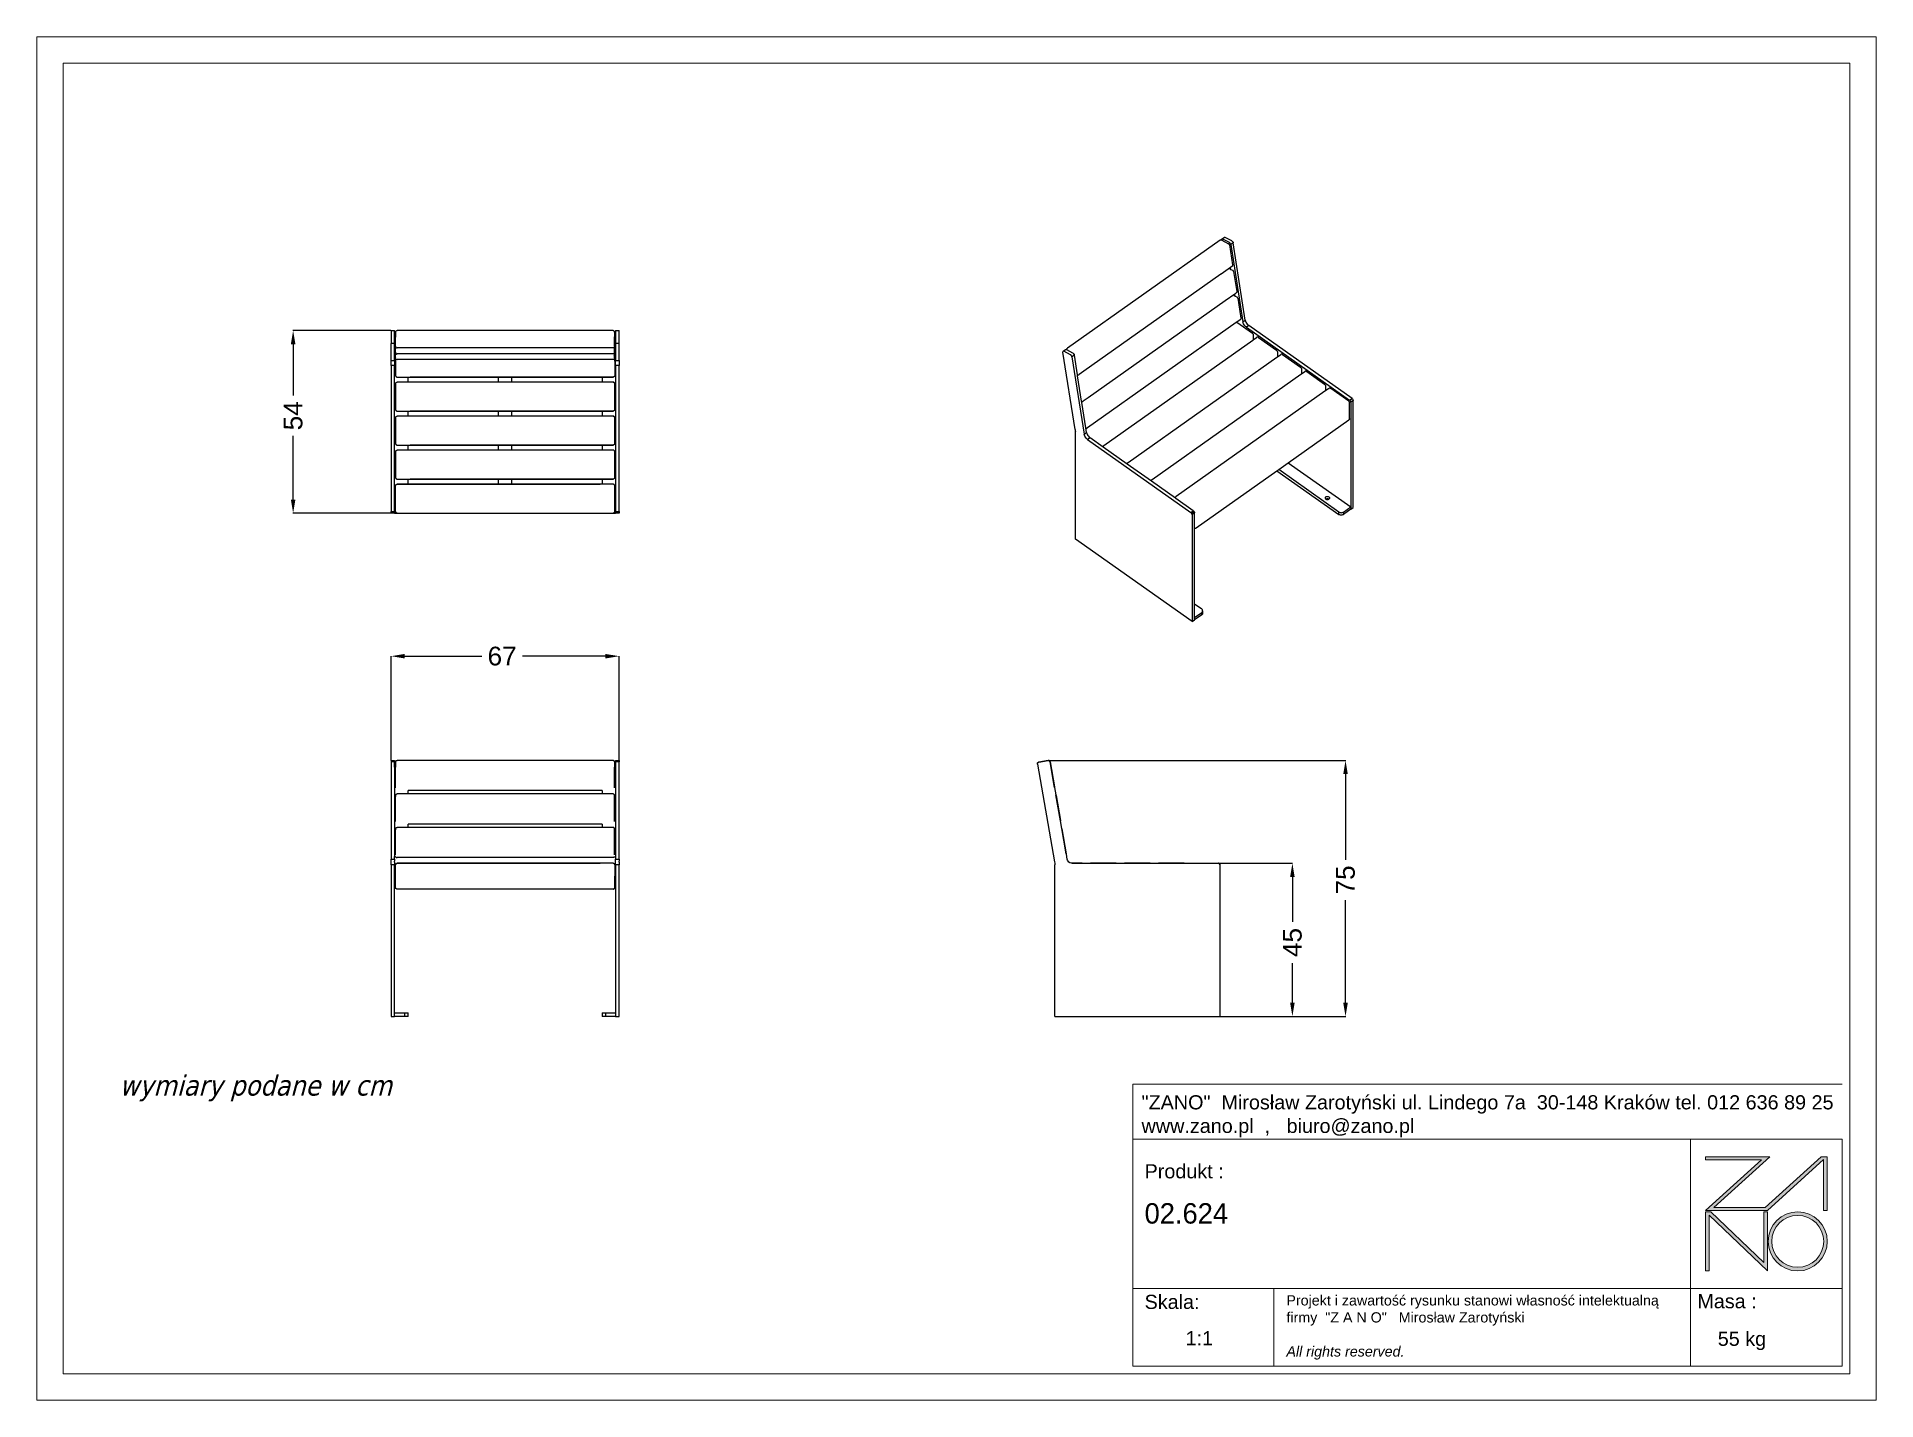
# Model space of a CAD drawing. Header units: inches. Extents: x -1533 to 3873, y -634 to 3374.
import ezdxf

# ---------------------------------------------------------------- set-up
doc = ezdxf.new("R2010")
doc.units = ezdxf.units.IN
doc.header["$MEASUREMENT"] = 0
doc.layers.add('DIMS', color=7, linetype='Continuous')
doc.layers.add('tabelka', color=155, linetype='Continuous')
doc.styles.get("Standard").update_dxf_attribs({"font": 'arial.ttf'})
doc.styles.add('Tahoma', font='tahoma.ttf')
doc.dimstyles.new('ISO-25', dxfattribs={"dimtxt": 2.5, "dimasz": 2.5, "dimexe": 1.25, "dimexo": 0.625, "dimtad": 1, "dimtxsty": 'Standard', "dimcen": 2.5, "dimadec": 0, "dimazin": 0, "dimtfac": 1, "dimtmove": 0, "dimatfit": 3, "dimfxl": 1, "dimarcsym": 0})

msp = doc.modelspace()

# ---------------------------------------------------------------- texts
at = {"layer": 'DIMS', "color": 0, "insert": (-1290.6, 321.7), "char_height": 60, "attachment_point": 1, "style": 'Tahoma'}
msp.add_mtext_dynamic_manual_height_columns('{\\fTahoma|b0|i1|c238|p34;wymiary podane w cm}', width=2491.017, gutter_width=1, heights=[0], dxfattribs=at)
at = {"layer": 'tabelka', "lineweight": 5, "attachment_point": 1}
for s, insert, char_height, width in [('{\\fArial|b0|i0|c238|p34;"ZANO"  Mirosław Zarotyński ul. Lindego 7a  30-148 Kraków tel. 012 636 89 25\\Pwww.zano.pl  ,   biuro@zano.pl}', (1713.7, 262.7), 41.595, 2040.38), ('{\\fArial|b0|i0|c238|p34;Produkt : }', (1722.6, 60), 41.595, 265.273), ('{\\fCentury Gothic|b0|i0|c238|p34;02.624}', (1722.6, -54.6), 60, 849.376), ('{\\fArial|b0|i0|c238|p34;Skala: }', (1722.6, -323.9), 41.595, 191.675), ('{\\fArial|b0|i0|c238|p34;Masa :}', (3347.3, -322), 41.595, 200.457), ('{\\fArial|b0|i0|c238|p34;1:1}', (1843.1, -430.7), 41.595, 42.482), ('{\\fArial|b0|i0|c238|p34;55 kg}', (3407.3, -432.4), 41.595, 290.547)]:
    msp.add_mtext(s, dxfattribs=dict(at, insert=insert, char_height=char_height, width=width))
at = {"layer": 'tabelka', "color": 1, "lineweight": 5, "insert": (2139.5, -325.3), "char_height": 30, "width": 1186.12, "attachment_point": 1}
msp.add_mtext('{\\fArial|b0|i0|c0|p34;Projekt i zawartość rysunku stanowi własność intelektualną firmy \\fArial|b0|i0|c238|p34; "Z A N O"   Mirosław Zarotyński\\fArial|b0|i1|c238|p34;\\P\\PAll rights reserved.}', dxfattribs=at)

# ---------------------------------------------------------------- blocks, each defined once
blk = doc.blocks.new('*D26')
at = {"layer": 'Defpoints', "color": 0, "transparency": 16777216}
for p in [(-492, 2510.3), (-779.9, 1973.7), (-491.5, 1973.7)]:
    blk.add_point(p, dxfattribs=at)
at = {"layer": 'DIMS', "color": 0, "lineweight": -2, "transparency": 16777216}
for p, q in [((-492.5, 2510.3), (-780.4, 2510.3)), ((-779.9, 2470.3), (-779.9, 2319.2)), ((-779.9, 2013.7), (-779.9, 2200.7)), ((-492, 1973.7), (-780.4, 1973.7))]:
    blk.add_line(p, q, dxfattribs=at)
at = {"layer": 'DIMS', "color": 0, "transparency": 16777216}
for points in [[(-786.6, 2470.3), (-773.3, 2470.3), (-779.9, 2510.3)], [(-786.6, 2013.7), (-773.3, 2013.7), (-779.9, 1973.7)]]:
    blk.add_solid(points, dxfattribs=at)
at = {"layer": 'DIMS', "color": 0, "transparency": 16777216, "insert": (-779.9, 2259.9), "char_height": 55, "attachment_point": 5, "rotation": 90}
blk.add_mtext('54', dxfattribs=at)
blk = doc.blocks.new('*D27')
at = {"layer": 'Defpoints', "color": 0, "transparency": 16777216}
for p in [(178, 1553.2), (-492, 1246.4), (178, 1246.4)]:
    blk.add_point(p, dxfattribs=at)
at = {"layer": 'DIMS', "color": 0, "lineweight": -2, "transparency": 16777216}
for p, q in [((-492, 1246.9), (-492, 1553.7)), ((-452, 1553.2), (-225.3, 1553.2)), ((138, 1553.2), (-106.2, 1553.2)), ((178, 1246.9), (178, 1553.7))]:
    blk.add_line(p, q, dxfattribs=at)
at = {"layer": 'DIMS', "color": 0, "transparency": 16777216}
for points in [[(-452, 1559.8), (-452, 1546.5), (-492, 1553.2)], [(138, 1559.8), (138, 1546.5), (178, 1553.2)]]:
    blk.add_solid(points, dxfattribs=at)
at = {"layer": 'DIMS', "color": 0, "transparency": 16777216, "insert": (-165.7, 1553.2), "char_height": 55, "attachment_point": 5}
blk.add_mtext('67', dxfattribs=at)
blk = doc.blocks.new('*D28')
at = {"layer": 'Defpoints', "color": 0, "transparency": 16777216}
for p in [(1938.9, 944.5), (1943.9, 494.5), (2157.1, 494.5)]:
    blk.add_point(p, dxfattribs=at)
at = {"layer": 'DIMS', "color": 0, "lineweight": -2, "transparency": 16777216}
for p, q in [((1939.4, 944.5), (2157.6, 944.5)), ((2157.1, 904.5), (2157.1, 772.3)), ((2157.1, 534.5), (2157.1, 650.9)), ((1944.4, 494.5), (2157.6, 494.5))]:
    blk.add_line(p, q, dxfattribs=at)
at = {"layer": 'DIMS', "color": 0, "transparency": 16777216}
for points in [[(2150.4, 904.5), (2163.7, 904.5), (2157.1, 944.5)], [(2150.4, 534.5), (2163.7, 534.5), (2157.1, 494.5)]]:
    blk.add_solid(points, dxfattribs=at)
at = {"layer": 'DIMS', "color": 0, "transparency": 16777216, "insert": (2157.1, 711.6), "char_height": 55, "attachment_point": 5, "rotation": 90}
blk.add_mtext('45', dxfattribs=at)
blk = doc.blocks.new('*D29')
at = {"layer": 'Defpoints', "color": 0, "transparency": 16777216}
for p in [(1439.9, 1246.8), (2100, 494.5), (2313.2, 494.5)]:
    blk.add_point(p, dxfattribs=at)
at = {"layer": 'DIMS', "color": 0, "lineweight": -2, "transparency": 16777216}
for p, q in [((1440.4, 1246.8), (2313.7, 1246.8)), ((2313.2, 1206.8), (2313.2, 955)), ((2313.2, 534.5), (2313.2, 836.2)), ((2100.5, 494.5), (2313.7, 494.5))]:
    blk.add_line(p, q, dxfattribs=at)
at = {"layer": 'DIMS', "color": 0, "transparency": 16777216}
for points in [[(2306.5, 1206.8), (2319.9, 1206.8), (2313.2, 1246.8)], [(2306.5, 534.5), (2319.9, 534.5), (2313.2, 494.5)]]:
    blk.add_solid(points, dxfattribs=at)
at = {"layer": 'DIMS', "color": 0, "transparency": 16777216, "insert": (2313.2, 895.6), "char_height": 55, "attachment_point": 5, "rotation": 90}
blk.add_mtext('75', dxfattribs=at)
blk = doc.blocks.new('zano')
at = {"layer": 'Defpoints', "lineweight": 5}
for points in [[(6270.2, 3716.2), (6270.2, 3707.4), (6434.8, 3707.4), (6270.2, 3558.4), (6452.4, 3558.4), (6617.9, 3708.2), (6617.9, 3558.4), (6628.6, 3558.4), (6628.6, 3716.2), (6610.7, 3716.2), (6446.1, 3567.2), (6295.4, 3567.2), (6459.9, 3716.2), (6270.2, 3716.2), (6270.2, 3707.4)], [(6270.2, 3554.4), (6286.2, 3554.4), (6441.7, 3405.6), (6441.7, 3554.4), (6452.4, 3554.4), (6452.4, 3380.5), (6281, 3544.6), (6281, 3380.5), (6270.2, 3380.5)]]:
    blk.add_hatch(color=251, dxfattribs=at).paths.add_polyline_path(points)
h = blk.add_hatch(color=251, dxfattribs=at)
h.paths.add_polyline_path([(6454.7, 3467.4, 1), (6628.6, 3467.4, 1)])
h.paths.add_polyline_path([(6617.9, 3467.4, -1), (6465.4, 3467.4, -1)], flags=16)
at = {"layer": 'Defpoints', "color": 251, "lineweight": 5}
blk.add_lwpolyline([(6434.8, 3707.4), (6270.2, 3558.4), (6452.4, 3558.4), (6617.9, 3708.2), (6617.9, 3558.4), (6628.6, 3558.4), (6628.6, 3716.2), (6610.7, 3716.2), (6446.1, 3567.2), (6295.4, 3567.2), (6459.9, 3716.2), (6270.2, 3716.2), (6270.2, 3707.4), (6432.1, 3707.4)], dxfattribs=at)
for points in [[(6270.2, 3716.2), (6270.2, 3707.4), (6434.8, 3707.4), (6270.2, 3558.4), (6452.4, 3558.4), (6617.9, 3708.2), (6617.9, 3558.4), (6628.6, 3558.4), (6628.6, 3716.2), (6610.7, 3716.2), (6446.1, 3567.2), (6295.4, 3567.2), (6459.9, 3716.2), (6270.2, 3716.2), (6270.2, 3707.4)], [(6270.2, 3554.4), (6286.2, 3554.4), (6441.7, 3405.6), (6441.7, 3554.4), (6452.4, 3554.4), (6452.4, 3380.5), (6281, 3544.6), (6281, 3380.5), (6270.2, 3380.5)]]:
    blk.add_lwpolyline(points, close=True, dxfattribs=at)
for radius in [87, 76.3]:
    blk.add_circle((6541.7, 3467.4), radius, dxfattribs=at)

# ---------------------------------------------------------------- dimensions: what is measured, and where the dimension line sits
at = {"layer": 'DIMS'}
for base, p1, p2, text, picture, middle in [((-779.9, 1973.7), (-492, 2510.3), (-491.5, 1973.7), '54', '*D26', (-779.9, 2259.9)), ((2313.2, 494.5), (1439.9, 1246.8), (2100, 494.5), '75', '*D29', (2313.2, 895.6)), ((2157.1, 494.5), (1938.9, 944.5), (1943.9, 494.5), '45', '*D28', (2157.1, 711.6))]:
    dim = msp.add_linear_dim(base=base, p1=p1, p2=p2, angle=270, text=text, dimstyle='ISO-25', override={"dimtxt": 55, "dimasz": 40, "dimexe": 0.5, "dimexo": 0.5, "dimgap": 20, "dimtad": 0, "dimtih": 1, "dimtoh": 1, "dimdec": 0, "dimzin": 0, "dimadec": 2, "dimtfac": 2, "dimtdec": 1, "dimtzin": 0}, dxfattribs=at)
    dim.commit()
    dim.dimension.update_dxf_attribs({"geometry": picture, "text_midpoint": middle, "dimtype": 160, "text_rotation": 90})
dim = msp.add_linear_dim(base=(178, 1553.2), p1=(-492, 1246.4), p2=(178, 1246.4), text='67', dimstyle='ISO-25', override={"dimtxt": 55, "dimasz": 40, "dimexe": 0.5, "dimexo": 0.5, "dimgap": 20, "dimtad": 0, "dimtih": 1, "dimtoh": 1, "dimdec": 0, "dimzin": 0, "dimadec": 2, "dimtfac": 2, "dimtdec": 1, "dimtzin": 0}, dxfattribs=at)
dim.commit()
dim.dimension.update_dxf_attribs({"geometry": '*D27', "text_midpoint": (-165.7, 1553.2), "dimtype": 160})

# ---------------------------------------------------------------- linework, layer by layer
for p, q in [((1944.4, 2775.7), (1495.8, 2458.4)), ((1944.6, 2775.8), (1944.4, 2775.7)), ((1944.6, 2775.8), (1944.8, 2775.9)), ((1945, 2776), (1944.8, 2775.9)), ((1945.2, 2776.1), (1945, 2776)), ((1945.4, 2776.2), (1945.2, 2776.1)), ((1945.6, 2776.3), (1945.4, 2776.2)), ((1945.9, 2776.4), (1945.6, 2776.3)), ((1946.2, 2776.5), (1945.9, 2776.4)), ((1945.9, 2776.4), (1945.9, 2776.4)), ((1946.4, 2776.5), (1946.2, 2776.5)), ((1946.6, 2776.6), (1946.4, 2776.5)), ((1946.8, 2776.6), (1946.6, 2776.6)), ((1947.1, 2776.6), (1946.8, 2776.6)), ((1947.1, 2776.6), (1947.1, 2776.6)), ((1947.3, 2776.6), (1947.1, 2776.6)), ((1947.4, 2776.6), (1947.3, 2776.6)), ((1947.6, 2776.6), (1947.4, 2776.6)), ((1947.9, 2776.6), (1947.6, 2776.6)), ((1948.1, 2776.5), (1947.9, 2776.6)), ((1948.3, 2776.5), (1948.1, 2776.5)), ((1948.5, 2776.5), (1948.3, 2776.5)), ((1948.7, 2776.4), (1948.5, 2776.5)), ((1949, 2776.3), (1948.7, 2776.4)), ((1949.2, 2776.2), (1949, 2776.3)), ((1949.4, 2776.2), (1949.2, 2776.2)), ((1949.5, 2778.8), (1949.4, 2778.6)), ((1949.4, 2778.6), (1949.4, 2778.4)), ((1949.4, 2778.4), (1949.4, 2778.1)), ((1949.4, 2778.1), (1949.4, 2777.8)), ((1949.4, 2777.8), (1949.4, 2777.5)), ((1949.4, 2777.2), (1949.4, 2777.5)), ((1949.6, 2776.1), (1949.4, 2777.2)), ((1949.6, 2776.1), (1949.4, 2776.2)), ((1949.6, 2779), (1949.5, 2778.8)), ((1949.7, 2779.2), (1949.6, 2779)), ((1949.6, 2776.1), (1969.1, 2765.7)), ((1949.9, 2779.3), (1949.7, 2779.2)), ((1950, 2779.5), (1949.9, 2779.3)), ((1950.2, 2779.6), (1950, 2779.5)), ((1950.2, 2779.6), (1957.1, 2784.5)), ((1950.4, 2779.6), (1950.2, 2779.6)), ((1950.6, 2779.7), (1950.4, 2779.6)), ((1950.8, 2779.7), (1950.6, 2779.7)), ((1951, 2779.7), (1950.8, 2779.7)), ((1951.2, 2779.7), (1951, 2779.7)), ((1951.5, 2779.6), (1951.2, 2779.7)), ((1951.7, 2779.5), (1951.5, 2779.6)), ((1952, 2779.4), (1951.7, 2779.5)), ((1952.3, 2779.3), (1952, 2779.4)), ((1971.8, 2768.9), (1952.3, 2779.3)), ((1957.1, 2784.5), (1957.2, 2784.6)), ((1957.2, 2784.6), (1957.4, 2784.6)), ((1957.4, 2784.6), (1957.6, 2784.7)), ((1957.6, 2784.7), (1957.8, 2784.7)), ((1957.8, 2784.7), (1958.1, 2784.7)), ((1958.1, 2784.7), (1958.3, 2784.7)), ((1958.3, 2784.7), (1958.6, 2784.6)), ((1958.6, 2784.6), (1958.8, 2784.5)), ((1958.8, 2784.5), (1959.1, 2784.4)), ((1959.4, 2784.3), (1959.1, 2784.4)), ((1978.9, 2773.9), (1959.4, 2784.3)), ((1969.1, 2765.7), (1969.3, 2765.6)), ((1969.3, 2765.6), (1969.5, 2765.5)), ((1969.5, 2765.5), (1969.7, 2765.3)), ((1969.9, 2765.2), (1969.7, 2765.3)), ((1969.9, 2765.2), (1970.1, 2765)), ((1970.3, 2764.8), (1970.1, 2765)), ((1970.3, 2764.8), (1970.5, 2764.7)), ((1970.7, 2764.4), (1970.5, 2764.7)), ((1970.7, 2764.4), (1970.8, 2764.2)), ((1971, 2764), (1970.8, 2764.2)), ((1971, 2764), (1971.1, 2763.8)), ((1971.3, 2763.5), (1971.1, 2763.8)), ((1971.3, 2763.5), (1971.4, 2763.3)), ((1971.5, 2763), (1971.4, 2763.3)), ((1971.5, 2763), (1971.6, 2762.8)), ((1971.7, 2762.5), (1971.6, 2762.8)), ((1971.7, 2762.2), (1971.7, 2762.5)), ((1971.7, 2762.2), (1971.8, 2762)), ((1972.1, 2768.8), (1971.8, 2768.9)), ((1971.8, 2762), (1981, 2703.2)), ((1972.3, 2768.6), (1972.1, 2768.8)), ((1972.6, 2768.4), (1972.3, 2768.6)), ((1972.9, 2768.2), (1972.6, 2768.4)), ((1973.2, 2767.9), (1972.9, 2768.2)), ((1973.4, 2767.7), (1973.2, 2767.9)), ((1973.7, 2767.4), (1973.4, 2767.7)), ((1973.9, 2767.1), (1973.7, 2767.4)), ((1974.2, 2766.8), (1973.9, 2767.1)), ((1974.4, 2766.5), (1974.2, 2766.8)), ((1974.6, 2766.2), (1974.4, 2766.5)), ((1974.9, 2765.8), (1974.6, 2766.2)), ((1975, 2765.5), (1974.9, 2765.8)), ((1975.2, 2765.2), (1975, 2765.5)), ((1975.4, 2764.8), (1975.2, 2765.2)), ((1975.5, 2764.5), (1975.4, 2764.8)), ((1975.6, 2764.2), (1975.5, 2764.5)), ((1975.7, 2763.8), (1975.6, 2764.2)), ((1975.8, 2763.5), (1975.7, 2763.8)), ((1975.8, 2763.5), (1975.9, 2763.2)), ((1983, 2768.2), (1975.9, 2763.2)), ((1975.9, 2763.2), (2011.6, 2536.2)), ((1979.1, 2773.8), (1978.9, 2773.9)), ((1979.1, 2773.8), (1979.4, 2773.6)), ((1979.4, 2773.6), (1979.7, 2773.4)), ((1979.7, 2773.4), (1980, 2773.2)), ((1980, 2773.2), (1980.2, 2772.9)), ((1980.2, 2772.9), (1980.5, 2772.7)), ((1980.5, 2772.7), (1980.8, 2772.4)), ((1980.8, 2772.4), (1981, 2772.1)), ((1981, 2772.1), (1981.3, 2771.8)), ((1981.3, 2771.8), (1981.5, 2771.5)), ((1981.5, 2771.5), (1981.7, 2771.2)), ((1981.7, 2771.2), (1981.9, 2770.8)), ((1981.9, 2770.8), (1982.1, 2770.5)), ((1982.1, 2770.5), (1982.3, 2770.2)), ((1982.3, 2770.2), (1982.5, 2769.8)), ((1982.5, 2769.8), (1982.6, 2769.5)), ((1982.6, 2769.5), (1982.7, 2769.2)), ((1982.7, 2769.2), (1982.8, 2768.8)), ((1982.8, 2768.8), (1982.9, 2768.5)), ((1983, 2768.2), (1982.9, 2768.5)), ((2018.6, 2541.2), (1983, 2768.2)), ((1981, 2703.2), (1981, 2702.9)), ((1946.7, 2675.7), (1544.3, 2391.1)), ((1947.4, 2676.1), (1946.7, 2675.7)), ((1975.6, 2696.1), (1947.4, 2676.1)), ((1947.5, 2675.3), (1947.4, 2676.1)), ((1972.8, 2691.9), (1973.1, 2691.8)), ((1973.1, 2691.8), (1976.6, 2689.9)), ((1978.9, 2698.4), (1975.6, 2696.1)), ((1976.6, 2689.9), (1975.6, 2696.1)), ((1976.6, 2689.9), (1981.4, 2687.4)), ((1979.1, 2698.6), (1978.9, 2698.4)), ((1979.3, 2698.7), (1979.1, 2698.6)), ((1979.5, 2698.9), (1979.3, 2698.7)), ((1979.6, 2699.1), (1979.5, 2698.9)), ((1979.8, 2699.2), (1979.6, 2699.1)), ((1979.9, 2699.4), (1979.8, 2699.2)), ((1980.1, 2699.6), (1979.9, 2699.4)), ((1980.2, 2699.8), (1980.1, 2699.6)), ((1980.4, 2700), (1980.2, 2699.8)), ((1980.5, 2700.3), (1980.4, 2700)), ((1980.6, 2700.5), (1980.5, 2700.3)), ((1980.7, 2700.8), (1980.6, 2700.5)), ((1980.8, 2701), (1980.7, 2700.8)), ((1980.9, 2701.3), (1980.8, 2701)), ((1981, 2701.8), (1980.9, 2701.5)), ((1980.9, 2701.5), (1980.9, 2701.3)), ((1981, 2702.9), (1981, 2702.7)), ((1981, 2702.7), (1981, 2702.4)), ((1981, 2702.4), (1981, 2702.1)), ((1981, 2702.1), (1981, 2701.8)), ((1981.4, 2687.4), (1981.6, 2687.3)), ((1981.6, 2687.3), (1981.8, 2687.1)), ((1981.8, 2687.1), (1982, 2687)), ((1982.2, 2686.8), (1982, 2687)), ((1982.2, 2686.8), (1982.4, 2686.7)), ((1982.6, 2686.5), (1982.4, 2686.7)), ((1982.6, 2686.5), (1982.8, 2686.3)), ((1983, 2686.1), (1982.8, 2686.3)), ((1983, 2686.1), (1983.1, 2685.9)), ((1983.3, 2685.7), (1983.1, 2685.9)), ((1983.3, 2685.7), (1983.4, 2685.5)), ((1983.6, 2685.2), (1983.4, 2685.5)), ((1983.6, 2685.2), (1983.7, 2685)), ((1983.8, 2684.7), (1983.7, 2685)), ((1983.8, 2684.7), (1983.8, 2684.5)), ((1983.9, 2684.2), (1983.8, 2684.5)), ((1984, 2683.9), (1983.9, 2684.2)), ((1984, 2683.9), (1984, 2683.6)), ((1984, 2683.6), (1993.3, 2624.9)), ((1959, 2597.4), (1556.6, 2312.8)), ((1959.6, 2597.8), (1959, 2597.4)), ((1987.9, 2617.8), (1959.6, 2597.8)), ((1959.8, 2597), (1959.6, 2597.8)), ((1985.3, 2613.5), (1988.9, 2611.6)), ((1991.2, 2620.1), (1987.9, 2617.8)), ((1988.9, 2611.6), (1987.9, 2617.8)), ((1988.9, 2611.6), (1993.7, 2609.1)), ((1991.4, 2620.3), (1991.2, 2620.1)), ((1991.6, 2620.4), (1991.4, 2620.3)), ((1991.7, 2620.6), (1991.6, 2620.4)), ((1991.9, 2620.7), (1991.7, 2620.6)), ((1992.1, 2620.9), (1991.9, 2620.7)), ((1992.2, 2621.1), (1992.1, 2620.9)), ((1992.4, 2621.3), (1992.2, 2621.1)), ((1992.5, 2621.5), (1992.4, 2621.3)), ((1992.6, 2621.7), (1992.5, 2621.5)), ((1992.8, 2622), (1992.6, 2621.7)), ((1992.9, 2622.2), (1992.8, 2622)), ((1993, 2622.5), (1992.9, 2622.2)), ((1993.1, 2622.7), (1993, 2622.5)), ((1993.2, 2623.2), (1993.1, 2623)), ((1993.1, 2623), (1993.1, 2622.7)), ((1993.3, 2623.5), (1993.2, 2623.2)), ((1993.3, 2624.9), (1993.3, 2624.6)), ((1993.3, 2624.6), (1993.3, 2624.4)), ((1993.3, 2624.4), (1993.3, 2624)), ((1993.3, 2624), (1993.3, 2623.8)), ((1993.3, 2623.8), (1993.3, 2623.5)), ((1993.7, 2609.1), (1993.9, 2608.9)), ((1993.9, 2608.9), (1994.1, 2608.8)), ((1994.1, 2608.8), (1994.3, 2608.7)), ((1994.5, 2608.5), (1994.3, 2608.7)), ((1994.5, 2608.5), (1994.7, 2608.4)), ((1994.9, 2608.2), (1994.7, 2608.4)), ((1994.9, 2608.2), (1995, 2608)), ((1995.2, 2607.8), (1995, 2608)), ((1995.2, 2607.8), (1995.4, 2607.6)), ((1995.6, 2607.4), (1995.4, 2607.6)), ((1995.6, 2607.4), (1995.7, 2607.2)), ((1995.8, 2606.9), (1995.7, 2607.2)), ((1995.8, 2606.9), (1995.9, 2606.7)), ((1996.1, 2606.4), (1995.9, 2606.7)), ((1996.1, 2606.4), (1996.1, 2606.2)), ((1996.2, 2605.9), (1996.1, 2606.2)), ((1996.3, 2605.6), (1996.2, 2605.9)), ((1996.3, 2605.6), (1996.3, 2605.3)), ((1996.3, 2605.3), (2005.5, 2546.6)), ((2003.5, 2541.8), (1993.9, 2535)), ((2003.7, 2542), (2003.5, 2541.8)), ((2003.8, 2542.1), (2003.7, 2542)), ((2004, 2542.3), (2003.8, 2542.1)), ((2004.2, 2542.4), (2004, 2542.3)), ((2004.3, 2542.6), (2004.2, 2542.4)), ((2004.5, 2542.8), (2004.3, 2542.6)), ((2004.7, 2543), (2004.5, 2542.8)), ((2004.8, 2543.2), (2004.7, 2543)), ((2004.9, 2543.4), (2004.8, 2543.2)), ((2005.1, 2543.7), (2004.9, 2543.4)), ((2005.2, 2543.9), (2005.1, 2543.7)), ((2005.3, 2544.1), (2005.2, 2543.9)), ((2005.4, 2544.7), (2005.3, 2544.4)), ((2005.3, 2544.4), (2005.3, 2544.1)), ((2005.5, 2544.9), (2005.4, 2544.7)), ((2005.5, 2546.6), (2005.6, 2546.3)), ((2005.6, 2545.5), (2005.5, 2545.2)), ((2005.5, 2545.2), (2005.5, 2544.9)), ((2005.6, 2546.3), (2005.6, 2546)), ((2005.6, 2546), (2005.6, 2545.7)), ((2005.6, 2545.7), (2005.6, 2545.5)), ((2011.6, 2536.2), (2018.6, 2541.2)), ((2018.6, 2541.2), (2019.4, 2538.3)), ((-492, 2510.3), (-482, 2510.3)), ((-492, 2510.3), (-492, 2472.8)), ((-482, 2491.1), (-482, 2510.3)), ((-479.5, 2491.1), (-482, 2491.1)), ((-482, 2472.8), (-482, 2491.1)), ((-482, 2487.2), (-479.5, 2487.2)), ((-479.5, 2506), (-479.4, 2506.3)), ((-479.5, 2505.6), (-479.5, 2506)), ((-479.5, 2505.2), (-479.5, 2505.6)), ((-479.5, 2505.2), (-479.5, 2491.1)), ((-479.5, 2487.2), (-479.5, 2491.1)), ((-479.5, 2477.6), (-479.5, 2487.2)), ((-479.4, 2506.4), (-479.3, 2506.8)), ((-479.4, 2506.3), (-479.4, 2506.4)), ((-479.3, 2506.8), (-479.1, 2507.1)), ((-479.1, 2507.1), (-479, 2507.5)), ((-479, 2507.5), (-478.8, 2507.8)), ((-478.8, 2507.8), (-478.6, 2508.1)), ((-478.6, 2508.1), (-478.3, 2508.4)), ((-478.3, 2508.5), (-478, 2508.8)), ((-478.3, 2508.4), (-478.3, 2508.5)), ((-478, 2508.8), (-477.7, 2509)), ((-477.7, 2509), (-477.4, 2509.3)), ((-477.4, 2509.3), (-477.1, 2509.5)), ((-477.1, 2509.5), (-476.8, 2509.7)), ((-476.8, 2509.7), (-476.4, 2509.8)), ((-476.4, 2509.8), (-476.1, 2510)), ((-476.1, 2510), (-475.7, 2510.1)), ((-475.7, 2510.1), (-475.3, 2510.1)), ((-475.3, 2510.1), (-474.9, 2510.2)), ((-474.9, 2510.2), (-474.5, 2510.2)), ((160, 2510.2), (-474.5, 2510.2)), ((160.4, 2510.2), (160, 2510.2)), ((160.7, 2510.1), (160.4, 2510.2)), ((161.1, 2510.1), (160.7, 2510.1)), ((161.5, 2510), (161.1, 2510.1)), ((161.9, 2509.8), (161.5, 2510)), ((162.2, 2509.7), (161.9, 2509.8)), ((162.6, 2509.5), (162.2, 2509.7)), ((162.9, 2509.3), (162.6, 2509.5)), ((163.2, 2509), (162.9, 2509.3)), ((163.5, 2508.8), (163.2, 2509)), ((163.7, 2508.5), (163.5, 2508.8)), ((163.8, 2508.4), (163.7, 2508.5)), ((164, 2508.1), (163.8, 2508.4)), ((164.2, 2507.8), (164, 2508.1)), ((164.4, 2507.5), (164.2, 2507.8)), ((164.6, 2507.1), (164.4, 2507.5)), ((164.7, 2506.8), (164.6, 2507.1)), ((164.8, 2506.4), (164.7, 2506.8)), ((164.8, 2506.3), (164.8, 2506.4)), ((164.9, 2506), (164.8, 2506.3)), ((165, 2505.6), (164.9, 2506)), ((165, 2505.2), (165, 2505.6)), ((165, 2505.2), (165, 2492.2)), ((165, 2491.1), (165, 2492.2)), ((165, 2491.1), (168, 2491.1)), ((165, 2488.2), (165, 2491.1)), ((165, 2487.8), (165, 2488.2)), ((165, 2487.8), (165, 2487.2)), ((168, 2487.2), (165, 2487.2)), ((165, 2464.6), (165, 2487.2)), ((168, 2510.3), (178, 2510.3)), ((168, 2510.3), (168, 2491.1)), ((168, 2491.1), (168, 2487.2)), ((168, 2487.2), (168, 2472.8)), ((178, 2472.8), (178, 2510.3)), ((1992, 2533.7), (1554.8, 2224.6)), ((1993.9, 2535), (1992, 2533.7)), ((1993.9, 2535), (2039.8, 2502.5)), ((2012.3, 2533.3), (2011.6, 2536.2)), ((2013.5, 2530.3), (2012.3, 2533.3)), ((2015.2, 2527.3), (2013.5, 2530.3)), ((2017.3, 2524.5), (2015.2, 2527.3)), ((2019.6, 2522.1), (2017.3, 2524.5)), ((2019.4, 2538.3), (2020.6, 2535.3)), ((2022, 2520), (2019.6, 2522.1)), ((2020.6, 2535.3), (2022.3, 2532.3)), ((2029.1, 2525), (2022, 2520)), ((2022, 2520), (2325.3, 2305.6)), ((2022.3, 2532.3), (2024.3, 2529.5)), ((2024.3, 2529.5), (2026.6, 2527.1)), ((2026.6, 2527.1), (2029.1, 2525)), ((2332.3, 2310.6), (2029.1, 2525)), ((2039.8, 2502.5), (2040, 2502.4)), ((2039.8, 2502.5), (2039.9, 2502.4)), ((2040, 2502.4), (2039.9, 2502.4)), ((2040, 2502.4), (2040.1, 2502.3)), ((2040, 2502.4), (2040, 2502.4)), ((2040.1, 2502.3), (2040.2, 2502.3)), ((2040.3, 2502.1), (2040.2, 2502.3)), ((2040.3, 2502.1), (2040.5, 2502)), ((2040.7, 2501.8), (2040.5, 2502)), ((2040.7, 2501.8), (2040.9, 2501.6)), ((2040.9, 2501.6), (2041.1, 2501.4)), ((2041.2, 2501.2), (2041.1, 2501.4)), ((2041.2, 2501.2), (2041.4, 2500.9)), ((2041.5, 2500.7), (2041.4, 2500.9)), ((2041.5, 2500.7), (2041.6, 2500.5)), ((2041.7, 2500.2), (2041.6, 2500.5)), ((2041.7, 2500.2), (2041.8, 2500)), ((2041.9, 2499.7), (2041.8, 2500)), ((2041.9, 2499.7), (2042, 2499.4)), ((2042, 2499.4), (2042.1, 2498.9)), ((2042.1, 2498.9), (2042.1, 2498.3)), ((2042.1, 2498.3), (2042.1, 2483)), ((2042.1, 2483), (2051.9, 2489.9)), ((2052.1, 2490.1), (2051.9, 2489.9)), ((2052.4, 2490.2), (2052.1, 2490.1)), ((2052.4, 2490.2), (2052.5, 2490.3)), ((2052.8, 2490.4), (2052.5, 2490.3)), ((2053, 2490.5), (2052.8, 2490.4)), ((2053.3, 2490.6), (2053, 2490.5)), ((2053.3, 2490.6), (2053.4, 2490.6)), ((2053.7, 2490.7), (2053.4, 2490.6)), ((2053.7, 2490.7), (2053.8, 2490.7)), ((2053.7, 2490.7), (2053.7, 2490.7)), ((2053.9, 2490.8), (2053.8, 2490.7)), ((2054.2, 2490.8), (2053.9, 2490.8)), ((2054.5, 2490.8), (2054.2, 2490.8)), ((2054.8, 2490.8), (2054.5, 2490.8)), ((2055, 2490.8), (2054.8, 2490.8)), ((2055.3, 2490.8), (2055, 2490.8)), ((2055.6, 2490.8), (2055.3, 2490.8)), ((2055.9, 2490.7), (2055.6, 2490.8)), ((2056.1, 2490.6), (2055.9, 2490.7)), ((2056.2, 2490.6), (2056.1, 2490.6)), ((2056.3, 2490.6), (2056.2, 2490.6)), ((2056.5, 2490.5), (2056.3, 2490.6)), ((2056.8, 2490.4), (2056.5, 2490.5)), ((2057, 2490.3), (2056.8, 2490.4)), ((2057.1, 2490.2), (2057, 2490.3)), ((2057.4, 2490.1), (2057.1, 2490.2)), ((2057.6, 2489.9), (2057.4, 2490.1)), ((2057.6, 2489.9), (2110.5, 2452.5)), ((-482, 2472.8), (-492, 2472.8)), ((-492, 2422.3), (-492, 2472.8)), ((-482, 2440.8), (-482, 2472.8)), ((-482, 2422.3), (-482, 2440.8)), ((-482, 2440.8), (-479.5, 2440.8)), ((-479.5, 2476.4), (-479.5, 2477.6)), ((-479.5, 2472.1), (-479.5, 2476.4)), ((-479.5, 2464.6), (-479.5, 2472.1)), ((-479.5, 2472.1), (-479.5, 2472.1)), ((-479.5, 2464.6), (-479.5, 2464.2)), ((-479.5, 2464.2), (-479.5, 2463.8)), ((-479.5, 2460.3), (-479.5, 2464.2)), ((-479.5, 2463.8), (-479.4, 2463.4)), ((-479.5, 2459), (-479.5, 2460.3)), ((-479.5, 2454.8), (-479.5, 2459)), ((-479.5, 2454.7), (-479.5, 2454.8)), ((-479.5, 2447.2), (-479.5, 2454.7)), ((-479.5, 2447.2), (-479.5, 2446.8)), ((-479.5, 2446.8), (-479.5, 2446.5)), ((-479.5, 2442.9), (-479.5, 2446.8)), ((-479.5, 2446.5), (-479.4, 2446.1)), ((-479.5, 2440.8), (-479.5, 2442.9)), ((-479.5, 2429.9), (-479.5, 2440.8)), ((-479.5, 2440.8), (-479.5, 2440.8)), ((-479.4, 2463.4), (-479.4, 2463.4)), ((-479.4, 2463.4), (-479.3, 2463)), ((-479.4, 2446.1), (-479.4, 2446)), ((-479.4, 2446), (-479.3, 2445.6)), ((-479.3, 2463), (-479.1, 2462.6)), ((-479.3, 2445.6), (-479.1, 2445.3)), ((-479.1, 2462.6), (-479, 2462.3)), ((-479.1, 2445.3), (-479, 2444.9)), ((-479, 2462.3), (-478.8, 2462)), ((-479, 2444.9), (-478.8, 2444.6)), ((-478.8, 2462), (-478.6, 2461.6)), ((-478.8, 2444.6), (-478.6, 2444.3)), ((-478.6, 2461.6), (-478.3, 2461.3)), ((-478.6, 2444.3), (-478.3, 2444)), ((-478.6, 2440.8), (-478.5, 2440.8)), ((-478.3, 2461.3), (-478.3, 2461.3)), ((-478.3, 2461.3), (-478, 2461)), ((-478.3, 2444), (-478.3, 2443.9)), ((-478.3, 2443.9), (-478, 2443.7)), ((-478, 2461), (-477.7, 2460.8)), ((-478, 2443.7), (-477.7, 2443.4)), ((-477.7, 2460.8), (-477.4, 2460.5)), ((-477.7, 2443.4), (-477.4, 2443.2)), ((-477.4, 2460.5), (-477.1, 2460.3)), ((-477.4, 2443.2), (-477.1, 2442.9)), ((-477.1, 2460.3), (-476.8, 2460.1)), ((-477.1, 2442.9), (-476.8, 2442.8)), ((-476.8, 2460.1), (-476.4, 2460)), ((-476.8, 2442.8), (-476.4, 2442.6)), ((-476.8, 2440.8), (-476.5, 2440.8)), ((-476.4, 2460), (-476.1, 2459.8)), ((-476.4, 2442.6), (-476.1, 2442.5)), ((-476.1, 2459.8), (-475.7, 2459.7)), ((-476.1, 2442.5), (-475.7, 2442.4)), ((-475.7, 2459.7), (-475.3, 2459.7)), ((-475.7, 2442.4), (-475.3, 2442.3)), ((-475.3, 2459.7), (-474.9, 2459.6)), ((-475.3, 2442.3), (-474.9, 2442.2)), ((-474.9, 2459.6), (-474.5, 2459.6)), ((-474.9, 2442.2), (-474.5, 2442.2)), ((160, 2459.6), (-474.5, 2459.6)), ((160, 2442.2), (-474.5, 2442.2)), ((160.4, 2459.6), (160, 2459.6)), ((160.4, 2442.2), (160, 2442.2)), ((160.7, 2459.7), (160.4, 2459.6)), ((160.7, 2442.3), (160.4, 2442.2)), ((160.5, 2440.8), (160.4, 2440.8)), ((160.5, 2440.8), (160.5, 2440.7)), ((160.8, 2440.8), (160.5, 2440.8)), ((160.5, 2440.7), (160.5, 2440.8)), ((160.5, 2438.1), (160.5, 2438)), ((160.5, 2438), (160.5, 2438.1)), ((161.1, 2459.7), (160.7, 2459.7)), ((161.1, 2442.4), (160.7, 2442.3)), ((161.5, 2459.8), (161.1, 2459.7)), ((161.5, 2442.5), (161.1, 2442.4)), ((161.9, 2460), (161.5, 2459.8)), ((161.9, 2442.6), (161.5, 2442.5)), ((162.2, 2460.1), (161.9, 2460)), ((162.2, 2442.8), (161.9, 2442.6)), ((162.6, 2460.3), (162.2, 2460.1)), ((162.6, 2442.9), (162.2, 2442.8)), ((162.6, 2440.8), (162.3, 2440.8)), ((162.9, 2460.5), (162.6, 2460.3)), ((162.9, 2443.2), (162.6, 2442.9)), ((163.2, 2460.8), (162.9, 2460.5)), ((163.2, 2443.4), (162.9, 2443.2)), ((163.5, 2461), (163.2, 2460.8)), ((163.5, 2443.7), (163.2, 2443.4)), ((163.5, 2440.8), (163.4, 2440.8)), ((163.7, 2461.3), (163.5, 2461)), ((163.7, 2443.9), (163.5, 2443.7)), ((163.8, 2461.3), (163.7, 2461.3)), ((163.8, 2444), (163.7, 2443.9)), ((164, 2461.6), (163.8, 2461.3)), ((164, 2444.3), (163.8, 2444)), ((163.9, 2440.8), (163.9, 2440.8)), ((164.2, 2462), (164, 2461.6)), ((164.2, 2444.6), (164, 2444.3)), ((164.4, 2462.3), (164.2, 2462)), ((164.4, 2444.9), (164.2, 2444.6)), ((164.6, 2440.8), (164.2, 2440.8)), ((164.6, 2462.6), (164.4, 2462.3)), ((164.6, 2445.3), (164.4, 2444.9)), ((164.7, 2463), (164.6, 2462.6)), ((164.7, 2445.6), (164.6, 2445.3)), ((164.8, 2463.4), (164.7, 2463)), ((164.8, 2446), (164.7, 2445.6)), ((165, 2440.8), (164.7, 2440.8)), ((164.9, 2463.8), (164.8, 2463.4)), ((164.8, 2463.4), (164.8, 2463.4)), ((164.9, 2446.5), (164.8, 2446.1)), ((164.8, 2446.1), (164.8, 2446)), ((165, 2464.2), (164.9, 2463.8)), ((165, 2446.8), (164.9, 2446.5)), ((165, 2464.6), (165, 2464.2)), ((165, 2464.2), (165, 2460.3)), ((165, 2447.2), (165, 2460.3)), ((165, 2447.2), (165, 2446.8)), ((165, 2446.8), (165, 2442.9)), ((165, 2440.8), (165, 2442.9)), ((165, 2429.9), (165, 2440.8)), ((165.5, 2440.8), (165, 2440.8)), ((165.5, 2440.8), (165.5, 2428.7)), ((168, 2440.8), (165.5, 2440.8)), ((165.5, 2440.8), (165.5, 2378.7)), ((178, 2472.8), (168, 2472.8)), ((168, 2472.8), (168, 2440.8)), ((168, 2440.8), (168, 2422.3)), ((178, 2422.3), (178, 2472.8)), ((1482.8, 2448.6), (1482.7, 2448.4)), ((1482.7, 2448.4), (1482.7, 2448.1)), ((1482.7, 2448.1), (1482.7, 2447.8)), ((1482.7, 2447.8), (1482.7, 2447.5)), ((1482.7, 2447.2), (1482.7, 2447.5)), ((1518.6, 2219.1), (1482.7, 2447.2)), ((1482.9, 2449), (1482.8, 2448.8)), ((1482.8, 2448.8), (1482.8, 2448.6)), ((1483, 2449.2), (1482.9, 2449)), ((1483.2, 2449.3), (1483, 2449.2)), ((1483.3, 2449.5), (1483.2, 2449.3)), ((1483.5, 2449.6), (1483.3, 2449.5)), ((1483.5, 2449.6), (1490.4, 2454.5)), ((1483.7, 2449.6), (1483.5, 2449.6)), ((1483.9, 2449.7), (1483.7, 2449.6)), ((1484.1, 2449.7), (1483.9, 2449.7)), ((1484.3, 2449.7), (1484.1, 2449.7)), ((1484.5, 2449.7), (1484.3, 2449.7)), ((1484.8, 2449.6), (1484.5, 2449.7)), ((1485.1, 2449.5), (1484.8, 2449.6)), ((1485.3, 2449.4), (1485.1, 2449.5)), ((1485.6, 2449.3), (1485.3, 2449.4)), ((1505.1, 2438.9), (1485.6, 2449.3)), ((1490.4, 2454.5), (1490.6, 2454.6)), ((1490.6, 2454.6), (1490.7, 2454.6)), ((1490.7, 2454.6), (1490.9, 2454.7)), ((1490.9, 2454.7), (1491.2, 2454.7)), ((1491.2, 2454.7), (1491.4, 2454.7)), ((1491.4, 2454.7), (1491.6, 2454.7)), ((1491.6, 2454.7), (1491.9, 2454.6)), ((1491.9, 2454.6), (1492.1, 2454.5)), ((1492.1, 2454.5), (1492.4, 2454.4)), ((1492.7, 2454.3), (1492.4, 2454.4)), ((1493.7, 2453.8), (1492.7, 2454.3)), ((1493.7, 2455.1), (1493.8, 2455.4)), ((1493.7, 2454.8), (1493.7, 2455.1)), ((1493.7, 2454.5), (1493.7, 2454.8)), ((1493.7, 2454.2), (1493.7, 2454.5)), ((1493.7, 2454), (1493.7, 2454.2)), ((1493.7, 2453.8), (1493.7, 2454)), ((1512.2, 2443.9), (1493.7, 2453.8)), ((1493.8, 2455.6), (1493.9, 2455.9)), ((1493.8, 2455.4), (1493.8, 2455.6)), ((1493.9, 2455.9), (1494, 2456.1)), ((1494, 2456.1), (1494.1, 2456.4)), ((1494.1, 2456.4), (1494.2, 2456.6)), ((1494.2, 2456.6), (1494.3, 2456.8)), ((1494.3, 2456.8), (1494.4, 2457)), ((1494.4, 2457), (1494.6, 2457.2)), ((1494.6, 2457.2), (1494.7, 2457.5)), ((1494.7, 2457.5), (1494.9, 2457.6)), ((1494.9, 2457.6), (1495.1, 2457.8)), ((1495.1, 2457.8), (1495.2, 2458)), ((1495.2, 2458), (1495.4, 2458.2)), ((1495.4, 2458.2), (1495.6, 2458.3)), ((1495.6, 2458.3), (1495.8, 2458.4)), ((1505.4, 2438.8), (1505.1, 2438.9)), ((1505.6, 2438.6), (1505.4, 2438.8)), ((1505.9, 2438.4), (1505.6, 2438.6)), ((1506.2, 2438.2), (1505.9, 2438.4)), ((1506.5, 2437.9), (1506.2, 2438.2)), ((1506.7, 2437.7), (1506.5, 2437.9)), ((1507, 2437.4), (1506.7, 2437.7)), ((1507.3, 2437.1), (1507, 2437.4)), ((1507.5, 2436.8), (1507.3, 2437.1)), ((1507.7, 2436.5), (1507.5, 2436.8)), ((1508, 2436.2), (1507.7, 2436.5)), ((1508.2, 2435.8), (1508, 2436.2)), ((1508.4, 2435.5), (1508.2, 2435.8)), ((1508.5, 2435.2), (1508.4, 2435.5)), ((1508.7, 2434.8), (1508.5, 2435.2)), ((1508.8, 2434.5), (1508.7, 2434.8)), ((1508.9, 2434.2), (1508.8, 2434.5)), ((1509, 2433.8), (1508.9, 2434.2)), ((1509.1, 2433.5), (1509, 2433.8)), ((1509.1, 2433.5), (1509.2, 2433.2)), ((1516.3, 2438.2), (1509.2, 2433.2)), ((1509.2, 2433.2), (1544.9, 2206.2)), ((1512.4, 2443.8), (1512.2, 2443.9)), ((1512.4, 2443.8), (1512.7, 2443.6)), ((1512.7, 2443.6), (1513, 2443.4)), ((1513, 2443.4), (1513.3, 2443.2)), ((1513.3, 2443.2), (1513.5, 2442.9)), ((1513.5, 2442.9), (1513.8, 2442.7)), ((1513.8, 2442.7), (1514.1, 2442.4)), ((1514.1, 2442.4), (1514.3, 2442.1)), ((1514.3, 2442.1), (1514.6, 2441.8)), ((1514.6, 2441.8), (1514.8, 2441.5)), ((1514.8, 2441.5), (1514.9, 2441.3)), ((1514.9, 2441.3), (1515, 2441.2)), ((1515, 2441.2), (1515.2, 2440.8)), ((1515.2, 2440.8), (1515.4, 2440.5)), ((1515.4, 2440.5), (1515.6, 2440.2)), ((1515.6, 2440.2), (1515.8, 2439.8)), ((1515.8, 2439.8), (1515.9, 2439.5)), ((1515.9, 2439.5), (1516, 2439.2)), ((1516, 2439.2), (1516.1, 2438.8)), ((1516.1, 2438.8), (1516.2, 2438.5)), ((1516.3, 2438.2), (1516.2, 2438.5)), ((1525.3, 2380.7), (1516.3, 2438.2)), ((1603.3, 2172.7), (2040.6, 2482)), ((2040.6, 2482), (2042.1, 2483)), ((2110.5, 2452.5), (2110.7, 2452.4)), ((2110.5, 2452.5), (2110.7, 2452.4)), ((2110.7, 2452.4), (2110.7, 2452.4)), ((2110.7, 2452.4), (2110.8, 2452.3)), ((2110.7, 2452.4), (2110.7, 2452.4)), ((2110.8, 2452.3), (2110.9, 2452.3)), ((2111, 2452.1), (2110.9, 2452.3)), ((2111, 2452.1), (2111.3, 2452)), ((2111.4, 2451.8), (2111.3, 2452)), ((2111.3, 2432), (2112.8, 2433)), ((2111.4, 2451.8), (2111.6, 2451.6)), ((2111.6, 2451.6), (2111.8, 2451.4)), ((2111.9, 2451.2), (2111.8, 2451.4)), ((2111.9, 2451.2), (2112.1, 2450.9)), ((2112.2, 2450.7), (2112.1, 2450.9)), ((2112.2, 2450.7), (2112.3, 2450.5)), ((2112.4, 2450.2), (2112.3, 2450.5)), ((2112.4, 2450.2), (2112.5, 2450)), ((2112.6, 2449.7), (2112.5, 2450)), ((2112.6, 2449.7), (2112.7, 2449.4)), ((2112.7, 2449.4), (2112.8, 2448.9)), ((2112.8, 2448.9), (2112.8, 2448.3)), ((2112.8, 2448.3), (2112.8, 2433)), ((2112.8, 2433), (2122.6, 2439.9)), ((2122.9, 2440.1), (2122.6, 2439.9)), ((2123.1, 2440.2), (2122.9, 2440.1)), ((2123, 2440.1), (2123.3, 2440.3)), ((2123.1, 2440.2), (2123.2, 2440.3)), ((2123.5, 2440.4), (2123.2, 2440.3)), ((2123.4, 2440.3), (2123.7, 2440.4)), ((2123.8, 2440.5), (2123.5, 2440.4)), ((2124, 2440.6), (2123.8, 2440.5)), ((2123.9, 2440.5), (2124.1, 2440.6)), ((2124, 2440.6), (2124.1, 2440.6)), ((2124.4, 2440.7), (2124.1, 2440.6)), ((2124.3, 2440.6), (2124.4, 2440.7)), ((2124.5, 2440.7), (2124.4, 2440.7)), ((2124.7, 2440.8), (2124.5, 2440.7)), ((2124.8, 2440.7), (2124.5, 2440.7)), ((2124.5, 2440.7), (2124.5, 2440.7)), ((2124.9, 2440.8), (2124.7, 2440.8)), ((2125.2, 2440.8), (2124.9, 2440.8)), ((2125.5, 2440.8), (2125.2, 2440.8)), ((2125.8, 2440.8), (2125.5, 2440.8)), ((2126, 2440.8), (2125.8, 2440.8)), ((2126.3, 2440.8), (2126, 2440.8)), ((2126.6, 2440.7), (2126.3, 2440.8)), ((2126.8, 2440.6), (2126.6, 2440.7)), ((2126.9, 2440.6), (2126.8, 2440.6)), ((2127, 2440.6), (2126.9, 2440.6)), ((2127.5, 2440.4), (2127, 2440.6)), ((2127.2, 2440.5), (2127, 2440.6)), ((2127.5, 2440.4), (2127.2, 2440.5)), ((2127.7, 2440.3), (2127.5, 2440.4)), ((2127.9, 2440.2), (2127.7, 2440.3)), ((2128.1, 2440.1), (2127.9, 2440.2)), ((2128.3, 2439.9), (2128.1, 2440.1)), ((2128.3, 2439.9), (2181.2, 2402.5)), ((-492, 2422.3), (-482, 2422.3)), ((-492, 2421.3), (-492, 2422.3)), ((-492, 2419.6), (-492, 2421.3)), ((-492, 2417.2), (-492, 2419.6)), ((-492, 2414.3), (-492, 2417.2)), ((-492, 2411), (-492, 2414.3)), ((-492, 2407.5), (-492, 2411)), ((-482, 2407.5), (-492, 2407.5)), ((-492, 2407.5), (-492, 1978.7)), ((-482, 2422.3), (-482, 2421.3)), ((-482, 2421.3), (-482, 2420.7)), ((-482, 2420.7), (-479, 2420.7)), ((-482, 2420.7), (-482, 2419.6)), ((-482, 2419.6), (-482, 2417.2)), ((-482, 2417.2), (-482, 2414.3)), ((-482, 2414.3), (-482, 2411)), ((-482, 2411), (-482, 2407.5)), ((-482, 2385.7), (-482, 2407.5)), ((-479, 2385.7), (-482, 2385.7)), ((-482, 2046.7), (-482, 2385.7)), ((-479.5, 2429.9), (-479.5, 2429.5)), ((-479.5, 2429.5), (-479.5, 2429.1)), ((-479.5, 2429.1), (-479.4, 2428.7)), ((-479.4, 2428.7), (-479.4, 2428.7)), ((-479.4, 2428.7), (-479.3, 2428.3)), ((-479.3, 2428.3), (-479.1, 2427.9)), ((-479.1, 2427.9), (-479, 2427.7)), ((-479, 2420.7), (-479, 2427.7)), ((-479, 2427.7), (-479, 2427.6)), ((-479, 2427.6), (-478.8, 2427.2)), ((-479, 2420.7), (-479, 2385.7)), ((-479, 2385.7), (-479, 2378.7)), ((-478.8, 2427.2), (-478.6, 2426.9)), ((-478.6, 2426.9), (-478.3, 2426.6)), ((-478.3, 2426.6), (-478.3, 2426.6)), ((-478.3, 2426.6), (-478, 2426.3)), ((-478, 2426.3), (-477.7, 2426)), ((-477.7, 2426), (-477.4, 2425.8)), ((-477.4, 2425.8), (-477.1, 2425.6)), ((-477.1, 2425.6), (-476.8, 2425.4)), ((-476.8, 2425.4), (-476.4, 2425.2)), ((-476.4, 2425.2), (-476.1, 2425.1)), ((-476.1, 2425.1), (-475.7, 2425)), ((-475.7, 2425), (-475.3, 2424.9)), ((-475.3, 2424.9), (-474.9, 2424.9)), ((-474.9, 2424.9), (-474.5, 2424.9)), ((160, 2424.9), (-474.5, 2424.9)), ((160.4, 2424.9), (160, 2424.9)), ((160.5, 2424.9), (160.4, 2424.9)), ((160.7, 2424.9), (160.5, 2424.9)), ((161.1, 2425), (160.7, 2424.9)), ((161.5, 2425.1), (161.1, 2425)), ((161.9, 2425.2), (161.5, 2425.1)), ((162.2, 2425.4), (161.9, 2425.2)), ((162.6, 2425.6), (162.2, 2425.4)), ((162.9, 2425.8), (162.6, 2425.6)), ((163.2, 2426), (162.9, 2425.8)), ((163.5, 2426.3), (163.2, 2426)), ((163.7, 2426.6), (163.5, 2426.3)), ((163.8, 2426.6), (163.7, 2426.6)), ((164, 2426.9), (163.8, 2426.6)), ((164.2, 2427.2), (164, 2426.9)), ((164.4, 2427.6), (164.2, 2427.2)), ((164.6, 2427.9), (164.4, 2427.6)), ((164.7, 2428.3), (164.6, 2427.9)), ((164.8, 2428.7), (164.7, 2428.3)), ((164.9, 2429.1), (164.8, 2428.7)), ((164.8, 2428.7), (164.8, 2428.7)), ((165, 2429.5), (164.9, 2429.1)), ((165, 2429.9), (165, 2429.5)), ((165.5, 2428.7), (165.4, 2420.7)), ((165.5, 2420.7), (165.4, 2420.7)), ((165.4, 2420.7), (165.5, 2416.2)), ((165.5, 2391.2), (165.4, 2385.7)), ((165.4, 2385.7), (168, 2385.7)), ((165.4, 2385.7), (165.5, 2378.7)), ((165.5, 2420.7), (165.5, 2428.7)), ((165.5, 2420.7), (168, 2420.7)), ((165.5, 2416.2), (165.5, 2391.2)), ((168, 2422.3), (178, 2422.3)), ((168, 2421.3), (168, 2422.3)), ((168, 2420.7), (168, 2421.3)), ((168, 2419.6), (168, 2420.7)), ((168, 2417.2), (168, 2419.6)), ((168, 2414.3), (168, 2417.2)), ((168, 2411), (168, 2414.3)), ((168, 2407.5), (168, 2411)), ((178, 2407.5), (168, 2407.5)), ((168, 2407.5), (168, 2385.7)), ((168, 2385.7), (168, 2046.7)), ((178, 2422.3), (178, 2421.3)), ((178, 2421.3), (178, 2419.6)), ((178, 2419.6), (178, 2417.2)), ((178, 2417.2), (178, 2414.3)), ((178, 2414.3), (178, 2411)), ((178, 2411), (178, 2407.5)), ((178, 1978.7), (178, 2407.5)), ((1525.3, 2380.7), (1525.5, 2380.6)), ((1525.9, 2377.2), (1525.3, 2380.7)), ((1525.5, 2380.6), (1525.7, 2380.6)), ((1525.7, 2380.6), (1525.9, 2380.5)), ((1525.9, 2380.5), (1526.2, 2380.4)), ((1526.2, 2380.4), (1526.3, 2380.4)), ((1526.3, 2380.4), (1526.6, 2380.3)), ((1526.6, 2380.3), (1526.8, 2380.3)), ((1526.8, 2380.3), (1527.1, 2380.3)), ((1527.1, 2380.3), (1527.3, 2380.3)), ((1527.3, 2380.3), (1527.4, 2380.3)), ((1527.4, 2380.3), (1527.6, 2380.3)), ((1527.6, 2380.3), (1527.6, 2380.3)), ((1527.6, 2380.3), (1527.8, 2380.3)), ((1527.8, 2380.3), (1528.1, 2380.3)), ((1528.1, 2380.3), (1528.3, 2380.4)), ((1528.3, 2380.4), (1528.5, 2380.4)), ((1528.5, 2380.4), (1528.7, 2380.5)), ((1528.8, 2380.5), (1528.7, 2380.5)), ((1528.8, 2380.5), (1529, 2380.6)), ((1529, 2380.6), (1529.3, 2380.7)), ((1529.3, 2380.7), (1529.5, 2380.8)), ((1529.5, 2380.8), (1529.7, 2380.9)), ((1529.7, 2380.9), (1529.9, 2381)), ((1530.1, 2381.1), (1529.9, 2381)), ((1530.1, 2381.1), (1530.3, 2381.2)), ((1544.3, 2391.1), (1530.3, 2381.2)), ((1544.4, 2390.3), (1544.3, 2391.1)), ((1674, 2122.7), (2111.3, 2432)), ((1744.7, 2072.7), (2182.1, 2382)), ((2181.2, 2402.5), (2181.4, 2402.4)), ((2181.2, 2402.5), (2181.4, 2402.4)), ((2181.4, 2402.4), (2181.4, 2402.4)), ((2181.4, 2402.4), (2181.5, 2402.3)), ((2181.4, 2402.4), (2181.4, 2402.4)), ((2181.5, 2402.3), (2181.6, 2402.3)), ((2181.8, 2402.1), (2181.6, 2402.3)), ((2181.8, 2402.1), (2182, 2402)), ((2182.1, 2401.8), (2182, 2402)), ((2182.1, 2401.8), (2182.3, 2401.6)), ((2182.1, 2382), (2183.5, 2383)), ((2182.3, 2401.6), (2182.5, 2401.4)), ((2182.6, 2401.2), (2182.5, 2401.4)), ((2182.6, 2401.2), (2182.8, 2400.9)), ((2182.9, 2400.7), (2182.8, 2400.9)), ((2182.9, 2400.7), (2183, 2400.5)), ((2183.1, 2400.2), (2183, 2400.5)), ((2183.1, 2400.2), (2183.2, 2400)), ((2183.3, 2399.7), (2183.2, 2400)), ((2183.3, 2399.7), (2183.4, 2399.4)), ((2183.4, 2399.4), (2183.5, 2398.9)), ((2183.5, 2398.9), (2183.5, 2398.3)), ((2183.5, 2398.3), (2183.5, 2383)), ((2183.5, 2383), (2193.3, 2389.9)), ((2193.6, 2390.1), (2193.3, 2389.9)), ((2193.8, 2390.2), (2193.6, 2390.1)), ((2193.8, 2390.2), (2194, 2390.3)), ((2194.2, 2390.4), (2194, 2390.3)), ((2194.5, 2390.5), (2194.2, 2390.4)), ((2194.7, 2390.6), (2194.5, 2390.5)), ((2194.7, 2390.6), (2194.8, 2390.6)), ((2195.1, 2390.7), (2194.8, 2390.6)), ((2195, 2390.6), (2195.1, 2390.7)), ((2195.2, 2390.7), (2195.1, 2390.7)), ((2195.4, 2390.8), (2195.2, 2390.7)), ((2195.6, 2390.7), (2195.2, 2390.7)), ((2195.2, 2390.7), (2195.2, 2390.7)), ((2195.6, 2390.8), (2195.4, 2390.8)), ((2195.9, 2390.8), (2195.6, 2390.8)), ((2196.2, 2390.8), (2195.9, 2390.8)), ((2196.5, 2390.8), (2196.2, 2390.8)), ((2196.7, 2390.8), (2196.5, 2390.8)), ((2197, 2390.8), (2196.7, 2390.8)), ((2197.3, 2390.7), (2197, 2390.8)), ((2197.5, 2390.6), (2197.3, 2390.7)), ((2197.6, 2390.6), (2197.5, 2390.6)), ((2197.7, 2390.6), (2197.6, 2390.6)), ((2198.2, 2390.4), (2197.7, 2390.6)), ((2197.9, 2390.5), (2197.7, 2390.6)), ((2198.2, 2390.4), (2197.9, 2390.5)), ((2198.4, 2390.3), (2198.2, 2390.4)), ((2198.6, 2390.2), (2198.4, 2390.3)), ((2198.8, 2390.1), (2198.6, 2390.2)), ((2199.1, 2389.9), (2198.8, 2390.1)), ((2199.1, 2389.9), (2251.9, 2352.5)), ((-479, 2378.7), (-479, 2378.3)), ((-479, 2378.3), (-479, 2377.9)), ((-479, 2377.9), (-478.9, 2377.5)), ((-479, 2354.5), (-478.9, 2354.9)), ((-479, 2354.1), (-479, 2354.5)), ((-479, 2353.7), (-479, 2354.1)), ((-479, 2353.7), (-479, 2278.7)), ((-478.9, 2377.5), (-478.8, 2377.2)), ((-478.9, 2354.9), (-478.8, 2355.3)), ((-478.8, 2377.2), (-478.6, 2376.8)), ((-478.8, 2355.3), (-478.6, 2355.6)), ((-478.6, 2376.8), (-478.5, 2376.4)), ((-478.6, 2355.6), (-478.5, 2356)), ((-478.5, 2376.4), (-478.3, 2376.1)), ((-478.5, 2356), (-478.3, 2356.3)), ((-478.3, 2376.1), (-478.1, 2375.8)), ((-478.3, 2356.3), (-478.1, 2356.7)), ((-478.1, 2375.8), (-477.8, 2375.5)), ((-478.1, 2356.7), (-477.8, 2357)), ((-477.8, 2375.5), (-477.6, 2375.2)), ((-477.8, 2357), (-477.6, 2357.3)), ((-477.6, 2375.2), (-477.3, 2374.9)), ((-477.6, 2357.3), (-477.3, 2357.5)), ((-477.3, 2374.9), (-477, 2374.7)), ((-477.3, 2357.5), (-477, 2357.8)), ((-477, 2374.7), (-476.6, 2374.5)), ((-477, 2357.8), (-476.6, 2358)), ((-476.6, 2374.5), (-476.3, 2374.3)), ((-476.6, 2358), (-476.3, 2358.2)), ((-476.3, 2374.3), (-475.9, 2374.1)), ((-476.3, 2358.2), (-475.9, 2358.3)), ((-475.9, 2374.1), (-475.6, 2374)), ((-475.9, 2358.3), (-475.6, 2358.5)), ((-475.6, 2374), (-475.2, 2373.9)), ((-475.6, 2358.5), (-475.2, 2358.6)), ((-475.2, 2373.9), (-474.8, 2373.8)), ((-475.2, 2358.6), (-474.8, 2358.7)), ((-474.8, 2373.8), (-474.4, 2373.7)), ((-474.8, 2358.7), (-474.4, 2358.7)), ((-474.4, 2373.7), (-474, 2373.7)), ((-474, 2358.7), (-474.4, 2358.7)), ((-474, 2373.7), (-442, 2373.7)), ((-442, 2358.7), (-474, 2358.7)), ((-442, 2358.7), (-442, 2373.7)), ((-442, 2373.7), (-176.8, 2373.7)), ((-176.8, 2358.7), (-442, 2358.7)), ((-137.9, 2373.7), (-436.2, 2373.7)), ((-176.8, 2358.7), (-176.8, 2373.7)), ((-176.8, 2373.7), (-136.8, 2373.7)), ((-136.8, 2358.7), (-176.8, 2358.7)), ((160.5, 2373.7), (-137.9, 2373.7)), ((-136.8, 2358.7), (-136.8, 2373.7)), ((-136.8, 2373.7), (128, 2373.7)), ((128, 2358.7), (-136.8, 2358.7)), ((128, 2373.7), (128, 2358.7)), ((128, 2373.7), (160.5, 2373.7)), ((160.5, 2358.7), (128, 2358.7)), ((160.6, 2373.7), (160.5, 2373.7)), ((160.6, 2373.7), (160.5, 2373.7)), ((160.8, 2358.7), (160.5, 2358.7)), ((160.6, 2373.7), (160.6, 2373.7)), ((160.8, 2373.7), (160.6, 2373.7)), ((161.2, 2373.8), (160.8, 2373.7)), ((161.2, 2358.7), (160.8, 2358.7)), ((162, 2358.4), (160.8, 2358.6)), ((160.8, 2358.6), (162, 2358.4)), ((161.6, 2373.9), (161.2, 2373.8)), ((161.6, 2358.6), (161.2, 2358.7)), ((162, 2374), (161.6, 2373.9)), ((162, 2374), (161.6, 2373.9)), ((161.6, 2373.9), (161.7, 2373.9)), ((161.6, 2358.6), (161.7, 2358.5)), ((161.7, 2373.9), (161.8, 2373.9)), ((161.7, 2358.5), (161.9, 2358.5)), ((161.9, 2373.9), (161.8, 2373.9)), ((162, 2374), (161.9, 2373.9)), ((162, 2374), (161.9, 2373.9)), ((162, 2358.5), (161.9, 2358.5)), ((162.3, 2374.1), (162, 2374)), ((162, 2374), (162.3, 2374.1)), ((162.3, 2358.4), (162, 2358.5)), ((162.4, 2374.1), (162.3, 2374.1)), ((162.4, 2374.1), (162.3, 2374.1)), ((162.4, 2358.3), (162.3, 2358.4)), ((162.3, 2358.4), (162.4, 2358.3)), ((162.7, 2374.3), (162.4, 2374.1)), ((162.4, 2374.1), (162.5, 2374.2)), ((162.5, 2374.2), (162.4, 2374.1)), ((162.4, 2358.3), (162.5, 2358.3)), ((162.4, 2358.3), (162.5, 2358.3)), ((162.5, 2374.2), (162.7, 2374.3)), ((162.7, 2374.3), (162.5, 2374.2)), ((162.7, 2358.2), (162.5, 2358.3)), ((163, 2374.4), (162.7, 2374.3)), ((162.8, 2358.1), (162.7, 2358.2)), ((162.8, 2358.1), (163, 2358)), ((163, 2374.4), (162.9, 2374.4)), ((164, 2375.2), (163, 2374.5)), ((164, 2375.2), (163, 2374.5)), ((163.1, 2374.5), (163, 2374.4)), ((163, 2358), (163.1, 2358)), ((163, 2357.9), (163.3, 2357.7)), ((163, 2357.9), (163.3, 2357.7)), ((164, 2375.2), (163.1, 2374.5)), ((163.4, 2374.7), (163.1, 2374.5)), ((163.4, 2357.8), (163.1, 2358)), ((163.7, 2374.9), (163.4, 2374.7)), ((163.7, 2357.5), (163.4, 2357.8)), ((163.4, 2357.7), (163.7, 2357.5)), ((164, 2375.2), (163.7, 2374.9)), ((163.9, 2357.4), (163.7, 2357.5)), ((163.9, 2357.4), (163.9, 2357.3)), ((163.9, 2357.3), (164, 2357.3)), ((163.9, 2357.3), (164, 2357.3)), ((164, 2375.2), (164.9, 2376.5)), ((164.9, 2376.5), (164, 2375.2)), ((164.7, 2376.1), (164, 2375.2)), ((164.3, 2375.5), (164, 2375.2)), ((164, 2357.3), (164.2, 2356.9)), ((164, 2357.3), (164.2, 2356.9)), ((164.3, 2357), (164, 2357.3)), ((164, 2357.3), (164.2, 2356.9)), ((164.5, 2375.8), (164.3, 2375.5)), ((164.5, 2356.7), (164.3, 2357)), ((164.4, 2356.6), (164.6, 2356.3)), ((164.4, 2356.6), (164.6, 2356.3)), ((164.7, 2376.1), (164.5, 2375.8)), ((164.7, 2356.3), (164.5, 2356.7)), ((164.5, 2356.6), (164.7, 2356.3)), ((164.8, 2376.2), (164.7, 2376.1)), ((164.7, 2356.3), (164.8, 2356.2)), ((164.9, 2376.5), (164.8, 2376.3)), ((164.9, 2376.4), (164.8, 2376.3)), ((164.8, 2376.3), (164.8, 2376.2)), ((164.8, 2376.2), (164.8, 2376.2)), ((164.8, 2356.2), (164.8, 2356.2)), ((164.8, 2356.2), (164.8, 2356.2)), ((164.8, 2356.2), (164.8, 2356.1)), ((164.9, 2356), (164.8, 2356.1)), ((165, 2355.8), (164.8, 2356.1)), ((165, 2376.7), (164.9, 2376.4)), ((164.9, 2376.5), (165, 2376.7)), ((165.1, 2355.6), (164.9, 2356)), ((164.9, 2356), (165, 2355.8)), ((164.9, 2356), (165.1, 2355.6)), ((165.1, 2377), (165, 2376.8)), ((165, 2376.7), (165.1, 2376.8)), ((165.1, 2376.8), (165, 2376.7)), ((165, 2355.8), (165.1, 2355.6)), ((165, 2355.8), (165.1, 2355.5)), ((165.1, 2377), (165.2, 2377.3)), ((165.2, 2377.2), (165.1, 2376.8)), ((165.1, 2376.8), (165.1, 2377)), ((165.2, 2355.3), (165.1, 2355.6)), ((165.1, 2355.4), (165.1, 2355.6)), ((165.1, 2355.6), (165.2, 2355.2)), ((165.1, 2355.4), (165.1, 2355.5)), ((165.2, 2355.2), (165.1, 2355.4)), ((165.1, 2355.4), (165.2, 2355.2)), ((165.3, 2377.4), (165.2, 2377.3)), ((165.2, 2377.3), (165.2, 2377.2)), ((165.2, 2355.2), (165.2, 2355.3)), ((165.2, 2355.2), (165.3, 2355)), ((165.4, 2377.9), (165.3, 2377.5)), ((165.3, 2377.5), (165.3, 2377.4)), ((165.3, 2377.4), (165.3, 2377.4)), ((165.3, 2355), (165.3, 2354.9)), ((165.4, 2354.5), (165.3, 2354.9)), ((165.5, 2378.7), (165.4, 2378.7)), ((165.4, 2378.7), (165.5, 2378.7)), ((165.4, 2378.5), (165.4, 2378.7)), ((165.5, 2378.7), (165.4, 2378.6)), ((165.4, 2378.5), (165.4, 2378.3)), ((165.4, 2378.3), (165.4, 2377.9)), ((165.4, 2354.1), (165.4, 2354.5)), ((165.5, 2353.7), (165.4, 2354.1)), ((165.5, 2278.7), (165.5, 2353.7)), ((165.5, 2353.7), (165.5, 2278.7)), ((1537.6, 2302.4), (1525.9, 2377.2)), ((2252.8, 2332), (1815.4, 2022.7)), ((2251.9, 2352.5), (2252.1, 2352.4)), ((2251.9, 2352.5), (2252.1, 2352.4)), ((2252.1, 2352.4), (2252.1, 2352.4)), ((2252.1, 2352.4), (2252.2, 2352.3)), ((2252.1, 2352.4), (2252.1, 2352.4)), ((2252.2, 2352.3), (2252.3, 2352.3)), ((2252.5, 2352.1), (2252.3, 2352.3)), ((2252.4, 2352.2), (2252.3, 2352.2)), ((2252.4, 2352.2), (2252.6, 2352)), ((2252.5, 2352.1), (2252.7, 2352)), ((2252.8, 2351.8), (2252.7, 2352)), ((2252.8, 2351.8), (2253, 2351.6)), ((2254.2, 2333), (2252.8, 2332)), ((2253, 2351.6), (2253.2, 2351.4)), ((2253.3, 2351.2), (2253.2, 2351.4)), ((2253.4, 2350.9), (2253.2, 2351.3)), ((2253.3, 2351.2), (2253.5, 2350.9)), ((2253.4, 2350.9), (2253.4, 2350.9)), ((2253.5, 2350.8), (2253.4, 2350.9)), ((2253.6, 2350.7), (2253.5, 2350.9)), ((2253.6, 2350.7), (2253.7, 2350.5)), ((2253.8, 2350.2), (2253.7, 2350.5)), ((2253.8, 2350.3), (2253.8, 2350.1)), ((2253.8, 2350.2), (2254, 2350)), ((2254, 2349.7), (2254, 2350)), ((2254, 2349.7), (2254.1, 2349.4)), ((2254.1, 2349.4), (2254.2, 2348.9)), ((2254.2, 2348.9), (2254.2, 2348.3)), ((2254.2, 2348.3), (2254.2, 2333)), ((2264, 2339.9), (2254.2, 2333)), ((2264.3, 2340.1), (2264, 2339.9)), ((2264.5, 2340.2), (2264.3, 2340.1)), ((2264.5, 2340.2), (2264.7, 2340.3)), ((2264.9, 2340.4), (2264.7, 2340.3)), ((2265.2, 2340.5), (2264.9, 2340.4)), ((2265.4, 2340.6), (2265.2, 2340.5)), ((2265.4, 2340.6), (2265.5, 2340.6)), ((2265.8, 2340.7), (2265.5, 2340.6)), ((2266.1, 2340.8), (2265.8, 2340.7)), ((2266.3, 2340.8), (2266.1, 2340.8)), ((2266.6, 2340.8), (2266.3, 2340.8)), ((2266.9, 2340.8), (2266.6, 2340.8)), ((2267.2, 2340.8), (2266.9, 2340.8)), ((2267.5, 2340.8), (2267.2, 2340.8)), ((2267.7, 2340.8), (2267.5, 2340.8)), ((2268, 2340.7), (2267.7, 2340.8)), ((2268.3, 2340.6), (2268, 2340.7)), ((2268.4, 2340.6), (2268.3, 2340.6)), ((2268.6, 2340.5), (2268.4, 2340.6)), ((2268.9, 2340.4), (2268.6, 2340.5)), ((2269.1, 2340.3), (2268.9, 2340.4)), ((2269.3, 2340.2), (2269.1, 2340.3)), ((2269.5, 2340.1), (2269.3, 2340.2)), ((2269.8, 2339.9), (2269.5, 2340.1)), ((2322.8, 2302.4), (2269.8, 2339.9)), ((-479, 2278.7), (-479, 2278.3)), ((-479, 2278.3), (-479, 2277.9)), ((-479, 2277.9), (-478.9, 2277.5)), ((-478.9, 2277.5), (-478.8, 2277.2)), ((-478.8, 2277.2), (-478.6, 2276.8)), ((-478.6, 2276.8), (-478.5, 2276.4)), ((-478.5, 2276.4), (-478.3, 2276.1)), ((-478.3, 2276.1), (-478.1, 2275.8)), ((-478.1, 2275.8), (-477.8, 2275.5)), ((-477.8, 2275.5), (-477.6, 2275.2)), ((-477.6, 2275.2), (-477.3, 2274.9)), ((-477.3, 2274.9), (-477, 2274.7)), ((-477, 2274.7), (-476.6, 2274.5)), ((-476.6, 2274.5), (-476.3, 2274.3)), ((-476.3, 2274.3), (-475.9, 2274.1)), ((-475.9, 2274.1), (-475.6, 2274)), ((-475.6, 2274), (-475.2, 2273.9)), ((-475.2, 2273.9), (-474.8, 2273.8)), ((-474.8, 2273.8), (-474.4, 2273.7)), ((-474.4, 2273.7), (-474, 2273.7)), ((-474, 2273.7), (-442, 2273.7)), ((-442, 2258.7), (-442, 2273.7)), ((-442, 2273.7), (-176.8, 2273.7)), ((-137.9, 2273.7), (-436.2, 2273.7)), ((-176.8, 2258.7), (-176.8, 2273.7)), ((-176.8, 2273.7), (-136.8, 2273.7)), ((160.5, 2273.7), (-137.9, 2273.7)), ((-136.8, 2258.7), (-136.8, 2273.7)), ((-136.8, 2273.7), (128, 2273.7)), ((128, 2273.7), (128, 2258.7)), ((128, 2273.7), (160.5, 2273.7)), ((160.6, 2273.7), (160.5, 2273.7)), ((160.6, 2273.7), (160.5, 2273.7)), ((160.6, 2273.7), (160.6, 2273.7)), ((160.8, 2273.7), (160.6, 2273.7)), ((161.2, 2273.8), (160.8, 2273.7)), ((161.6, 2273.9), (161.2, 2273.8)), ((162, 2274), (161.6, 2273.9)), ((162, 2274), (161.6, 2273.9)), ((161.6, 2273.9), (161.7, 2273.9)), ((161.7, 2273.9), (161.8, 2273.9)), ((161.8, 2273.9), (161.9, 2273.9)), ((162, 2274), (161.9, 2273.9)), ((162, 2274), (161.9, 2273.9)), ((162.3, 2274.1), (162, 2274)), ((162, 2274), (162.3, 2274.1)), ((162.4, 2274.1), (162.3, 2274.1)), ((162.4, 2274.1), (162.3, 2274.1)), ((162.7, 2274.3), (162.4, 2274.1)), ((162.4, 2274.1), (162.5, 2274.2)), ((162.5, 2274.2), (162.4, 2274.1)), ((162.5, 2274.2), (162.7, 2274.3)), ((162.7, 2274.3), (162.5, 2274.2)), ((162.9, 2274.4), (162.7, 2274.3)), ((162.9, 2274.4), (163, 2274.4)), ((163, 2274.4), (162.9, 2274.4)), ((162.9, 2274.4), (162.9, 2274.4)), ((163.1, 2274.5), (163, 2274.4)), ((164, 2275.2), (163.1, 2274.5)), ((163.4, 2274.7), (163.1, 2274.5)), ((163.7, 2274.9), (163.4, 2274.7)), ((164, 2275.2), (163.7, 2274.9)), ((164, 2275.2), (164.9, 2276.5)), ((164.9, 2276.5), (164, 2275.2)), ((164.7, 2276.1), (164, 2275.2)), ((164.3, 2275.5), (164, 2275.2)), ((164.5, 2275.8), (164.3, 2275.5)), ((164.7, 2276.1), (164.5, 2275.8)), ((164.8, 2276.2), (164.7, 2276.1)), ((164.9, 2276.5), (164.8, 2276.3)), ((164.9, 2276.4), (164.8, 2276.3)), ((164.8, 2276.3), (164.8, 2276.2)), ((164.8, 2276.2), (164.8, 2276.2)), ((165, 2276.7), (164.9, 2276.4)), ((164.9, 2276.5), (165, 2276.7)), ((165.1, 2277), (165, 2276.8)), ((165, 2276.7), (165.1, 2276.8)), ((165.1, 2276.8), (165, 2276.7)), ((165.1, 2277), (165.2, 2277.3)), ((165.2, 2277.2), (165.1, 2276.8)), ((165.1, 2276.8), (165.1, 2277)), ((165.3, 2277.4), (165.2, 2277.3)), ((165.2, 2277.3), (165.2, 2277.2)), ((165.4, 2277.9), (165.3, 2277.5)), ((165.3, 2277.5), (165.3, 2277.4)), ((165.3, 2277.4), (165.3, 2277.4)), ((165.5, 2278.7), (165.4, 2278.7)), ((165.4, 2278.7), (165.5, 2278.7)), ((165.4, 2278.5), (165.4, 2278.7)), ((165.5, 2278.7), (165.4, 2278.6)), ((165.4, 2278.5), (165.4, 2278.3)), ((165.4, 2278.3), (165.4, 2277.9)), ((1537.6, 2302.4), (1537.8, 2302.3)), ((1538.2, 2298.9), (1537.6, 2302.4)), ((1537.8, 2302.3), (1538, 2302.2)), ((1538, 2302.2), (1538.2, 2302.2)), ((1538.2, 2302.2), (1538.5, 2302.1)), ((1549.9, 2224.1), (1538.2, 2298.9)), ((1538.5, 2302.1), (1538.6, 2302.1)), ((1538.6, 2302.1), (1538.9, 2302)), ((1538.9, 2302), (1539.1, 2302)), ((1539.1, 2302), (1539.3, 2302)), ((1539.3, 2302), (1539.6, 2302)), ((1539.6, 2302), (1539.7, 2302)), ((1539.7, 2302), (1539.8, 2302)), ((1539.8, 2302), (1539.9, 2302)), ((1539.9, 2302), (1540.1, 2302)), ((1540.1, 2302), (1540.3, 2302)), ((1540.3, 2302), (1540.6, 2302)), ((1540.6, 2302), (1540.8, 2302.1)), ((1540.8, 2302.1), (1541, 2302.2)), ((1541.1, 2302.2), (1541, 2302.2)), ((1541.1, 2302.2), (1541.3, 2302.2)), ((1541.3, 2302.2), (1541.6, 2302.3)), ((1541.6, 2302.3), (1541.8, 2302.4)), ((1541.8, 2302.4), (1542, 2302.5)), ((1542, 2302.5), (1542.2, 2302.7)), ((1542.3, 2302.7), (1542.2, 2302.7)), ((1542.3, 2302.7), (1542.5, 2302.9)), ((1556.6, 2312.8), (1542.5, 2302.9)), ((1556.7, 2312), (1556.6, 2312.8)), ((2322.8, 2302.4), (2323, 2302.3)), ((2323.2, 2302.1), (2323, 2302.3)), ((2323.2, 2302.1), (2323.4, 2302)), ((2323.5, 2301.8), (2323.4, 2302)), ((2323.5, 2301.8), (2323.7, 2301.6)), ((2323.7, 2301.6), (2323.9, 2301.4)), ((2324.1, 2301.2), (2323.9, 2301.4)), ((2324.1, 2301.2), (2324.2, 2300.9)), ((2324.3, 2300.7), (2324.2, 2300.9)), ((2324.3, 2300.7), (2324.5, 2300.5)), ((2324.6, 2300.2), (2324.5, 2300.5)), ((2324.6, 2300.2), (2324.7, 2300)), ((2324.7, 2299.7), (2324.7, 2300)), ((2324.7, 2299.7), (2324.8, 2299.4)), ((2324.8, 2299.4), (2324.9, 2298.9)), ((2324.9, 2298.3), (2324.9, 2298.9)), ((2324.9, 2275.3), (2324.9, 2298.3)), ((2324.9, 2275), (2324.9, 2275.3)), ((2324.9, 2275.3), (2324.9, 2275.3)), ((2324.9, 2274.7), (2324.9, 2275)), ((2324.9, 2274.5), (2324.9, 2274.7)), ((2324.9, 2251.7), (2324.9, 2274.7)), ((2325.3, 2305.6), (2332.3, 2310.6)), ((2326.6, 2304.4), (2325.3, 2305.6)), ((2327.8, 2302.8), (2326.6, 2304.4)), ((2328.5, 2301.1), (2327.8, 2302.8)), ((2328.8, 2299.6), (2328.5, 2301.1)), ((2335.9, 2304.6), (2328.8, 2299.6)), ((2328.8, 2299.6), (2328.8, 1992)), ((2332.3, 2310.6), (2333.7, 2309.4)), ((2333.7, 2309.4), (2334.8, 2307.8)), ((2334.8, 2307.8), (2335.6, 2306.1)), ((2335.6, 2306.1), (2335.9, 2304.6)), ((2335.9, 1989.9), (2335.9, 2304.6)), ((-479, 2254.5), (-478.9, 2254.9)), ((-479, 2254.1), (-479, 2254.5)), ((-479, 2253.7), (-479, 2254.1)), ((-479, 2253.7), (-479, 2178.7)), ((-478.9, 2254.9), (-478.8, 2255.3)), ((-478.8, 2255.3), (-478.6, 2255.6)), ((-478.6, 2255.6), (-478.5, 2256)), ((-478.5, 2256), (-478.3, 2256.3)), ((-478.3, 2256.3), (-478.1, 2256.7)), ((-478.1, 2256.7), (-477.8, 2257)), ((-477.8, 2257), (-477.6, 2257.3)), ((-477.6, 2257.3), (-477.3, 2257.5)), ((-477.3, 2257.5), (-477, 2257.8)), ((-477, 2257.8), (-476.6, 2258)), ((-476.6, 2258), (-476.3, 2258.2)), ((-476.3, 2258.2), (-475.9, 2258.3)), ((-475.9, 2258.3), (-475.6, 2258.5)), ((-475.6, 2258.5), (-475.2, 2258.6)), ((-475.2, 2258.6), (-474.8, 2258.7)), ((-474.8, 2258.7), (-474.4, 2258.7)), ((-474, 2258.7), (-474.4, 2258.7)), ((-442, 2258.7), (-474, 2258.7)), ((-176.8, 2258.7), (-442, 2258.7)), ((-136.8, 2258.7), (-176.8, 2258.7)), ((128, 2258.7), (-136.8, 2258.7)), ((160.5, 2258.7), (128, 2258.7)), ((160.8, 2258.7), (160.5, 2258.7)), ((161.2, 2258.7), (160.8, 2258.7)), ((162, 2258.4), (160.8, 2258.6)), ((160.8, 2258.6), (162, 2258.4)), ((161.6, 2258.6), (161.2, 2258.7)), ((161.6, 2258.6), (161.7, 2258.5)), ((161.7, 2258.5), (161.9, 2258.5)), ((162, 2258.5), (161.9, 2258.5)), ((162.3, 2258.4), (162, 2258.5)), ((162.4, 2258.3), (162.3, 2258.4)), ((162.3, 2258.4), (162.4, 2258.3)), ((162.4, 2258.3), (162.5, 2258.3)), ((162.4, 2258.3), (162.5, 2258.3)), ((162.7, 2258.2), (162.5, 2258.3)), ((162.8, 2258.1), (162.7, 2258.2)), ((162.8, 2258.1), (163, 2258)), ((163, 2258), (163.1, 2258)), ((163, 2257.9), (163.3, 2257.7)), ((163, 2257.9), (163.3, 2257.7)), ((163.4, 2257.8), (163.1, 2258)), ((163.7, 2257.5), (163.4, 2257.8)), ((163.4, 2257.7), (163.7, 2257.5)), ((163.9, 2257.4), (163.7, 2257.5)), ((163.9, 2257.4), (163.9, 2257.3)), ((163.9, 2257.3), (164, 2257.3)), ((163.9, 2257.3), (164, 2257.3)), ((164, 2257.3), (164.2, 2256.9)), ((164, 2257.3), (164.2, 2256.9)), ((164.3, 2257), (164, 2257.3)), ((164, 2257.3), (164.2, 2256.9)), ((164.5, 2256.7), (164.3, 2257)), ((164.4, 2256.6), (164.6, 2256.3)), ((164.4, 2256.6), (164.6, 2256.3)), ((164.7, 2256.3), (164.5, 2256.7)), ((164.5, 2256.6), (164.7, 2256.3)), ((164.7, 2256.3), (164.8, 2256.2)), ((164.8, 2256.2), (164.8, 2256.2)), ((164.8, 2256.2), (164.8, 2256.1)), ((164.9, 2256), (164.8, 2256.1)), ((165, 2255.8), (164.8, 2256.1)), ((165.1, 2255.6), (164.9, 2256)), ((164.9, 2256), (165, 2255.8)), ((164.9, 2256), (165.1, 2255.6)), ((165, 2255.8), (165.1, 2255.6)), ((165, 2255.8), (165.1, 2255.5)), ((165.2, 2255.3), (165.1, 2255.6)), ((165.1, 2255.4), (165.1, 2255.6)), ((165.1, 2255.6), (165.2, 2255.2)), ((165.1, 2255.4), (165.1, 2255.5)), ((165.2, 2255.2), (165.1, 2255.4)), ((165.1, 2255.4), (165.2, 2255.2)), ((165.2, 2255.2), (165.2, 2255.3)), ((165.2, 2255.2), (165.3, 2255)), ((165.3, 2255), (165.3, 2254.9)), ((165.4, 2254.5), (165.3, 2254.9)), ((165.4, 2254.1), (165.4, 2254.5)), ((165.5, 2253.7), (165.4, 2254.1)), ((165.5, 2178.7), (165.5, 2253.7)), ((165.5, 2253.7), (165.5, 2178.7)), ((1518.6, 2219.1), (1519, 2215.7)), ((1549.9, 2224.1), (1550.1, 2224)), ((1552, 2211.2), (1549.9, 2224.1)), ((1550.1, 2224), (1550.3, 2223.9)), ((1550.3, 2223.9), (1550.5, 2223.8)), ((1550.5, 2223.8), (1550.7, 2223.8)), ((1550.7, 2223.8), (1550.9, 2223.7)), ((1550.9, 2223.7), (1551.1, 2223.7)), ((1551.1, 2223.7), (1551.4, 2223.7)), ((1551.4, 2223.7), (1551.6, 2223.6)), ((1551.6, 2223.6), (1551.9, 2223.6)), ((1551.9, 2223.6), (1551.9, 2223.6)), ((1551.9, 2223.6), (1552.1, 2223.6)), ((1552.1, 2223.6), (1552.2, 2223.6)), ((1552.2, 2223.6), (1552.4, 2223.7)), ((1552.4, 2223.7), (1552.6, 2223.7)), ((1552.6, 2223.7), (1552.9, 2223.7)), ((1552.9, 2223.7), (1553.1, 2223.8)), ((1553.1, 2223.8), (1553.3, 2223.8)), ((1553.4, 2223.9), (1553.3, 2223.8)), ((1553.4, 2223.9), (1553.6, 2223.9)), ((1553.6, 2223.9), (1553.8, 2224)), ((1553.8, 2224), (1554.1, 2224.1)), ((1554.1, 2224.1), (1554.3, 2224.2)), ((1554.3, 2224.2), (1554.5, 2224.3)), ((1554.6, 2224.4), (1554.5, 2224.3)), ((1554.6, 2224.4), (1554.8, 2224.6)), ((2145.1, 2121.9), (2322.8, 2247.6)), ((2323, 2247.7), (2322.8, 2247.6)), ((2323.2, 2247.9), (2323, 2247.7)), ((2323.4, 2248.1), (2323.2, 2247.9)), ((2323.6, 2248.2), (2323.4, 2248.1)), ((2323.7, 2248.4), (2323.6, 2248.2)), ((2323.9, 2248.6), (2323.7, 2248.4)), ((2324.1, 2248.8), (2323.9, 2248.6)), ((2324.2, 2249.1), (2324.1, 2248.8)), ((2324.3, 2249.3), (2324.2, 2249.1)), ((2324.5, 2249.5), (2324.3, 2249.3)), ((2324.6, 2249.8), (2324.5, 2249.5)), ((2324.7, 2250), (2324.6, 2249.8)), ((2324.8, 2250.6), (2324.7, 2250.3)), ((2324.7, 2250.3), (2324.7, 2250)), ((2324.9, 2251.1), (2324.8, 2250.6)), ((2324.9, 2251.1), (2324.9, 2251.7)), ((-479, 2178.7), (-479, 2178.3)), ((-479, 2178.3), (-479, 2177.9)), ((-479, 2177.9), (-478.9, 2177.5)), ((-478.9, 2177.5), (-478.8, 2177.2)), ((-478.8, 2177.2), (-478.6, 2176.8)), ((-478.6, 2176.8), (-478.5, 2176.4)), ((-478.5, 2176.4), (-478.3, 2176.1)), ((-478.3, 2176.1), (-478.1, 2175.8)), ((-478.1, 2175.8), (-477.8, 2175.5)), ((-477.8, 2175.5), (-477.6, 2175.2)), ((-477.6, 2175.2), (-477.3, 2174.9)), ((-477.3, 2174.9), (-477, 2174.7)), ((-477, 2174.7), (-476.6, 2174.5)), ((-476.6, 2174.5), (-476.3, 2174.3)), ((-476.3, 2174.3), (-475.9, 2174.1)), ((-475.9, 2174.1), (-475.6, 2174)), ((-475.6, 2174), (-475.2, 2173.9)), ((-475.2, 2173.9), (-474.8, 2173.8)), ((-474.8, 2173.8), (-474.4, 2173.7)), ((-474.4, 2173.7), (-474, 2173.7)), ((-474, 2173.7), (-442, 2173.7)), ((-442, 2158.7), (-442, 2173.7)), ((-442, 2173.7), (-176.8, 2173.7)), ((-137.9, 2173.7), (-436.2, 2173.7)), ((-176.8, 2158.7), (-176.8, 2173.7)), ((-176.8, 2173.7), (-136.8, 2173.7)), ((160.5, 2173.7), (-137.9, 2173.7)), ((-136.8, 2158.7), (-136.8, 2173.7)), ((-136.8, 2173.7), (128, 2173.7)), ((128, 2173.7), (128, 2158.7)), ((128, 2173.7), (160.5, 2173.7)), ((160.6, 2173.7), (160.5, 2173.7)), ((160.6, 2173.7), (160.5, 2173.7)), ((160.6, 2173.7), (160.6, 2173.7)), ((160.8, 2173.7), (160.6, 2173.7)), ((161.2, 2173.8), (160.8, 2173.7)), ((161.6, 2173.9), (161.2, 2173.8)), ((162, 2174), (161.6, 2173.9)), ((162, 2174), (161.6, 2173.9)), ((161.6, 2173.9), (161.7, 2173.9)), ((161.7, 2173.9), (161.8, 2173.9)), ((161.8, 2173.9), (161.9, 2173.9)), ((162, 2174), (161.9, 2173.9)), ((162, 2174), (161.9, 2173.9)), ((162.3, 2174.1), (162, 2174)), ((162, 2174), (162.3, 2174.1)), ((162.4, 2174.1), (162.3, 2174.1)), ((162.4, 2174.1), (162.3, 2174.1)), ((162.7, 2174.3), (162.4, 2174.1)), ((162.4, 2174.1), (162.5, 2174.2)), ((162.5, 2174.2), (162.4, 2174.1)), ((162.5, 2174.2), (162.7, 2174.3)), ((162.7, 2174.3), (162.5, 2174.2)), ((162.9, 2174.4), (162.7, 2174.3)), ((162.9, 2174.4), (163, 2174.4)), ((163, 2174.4), (162.9, 2174.4)), ((162.9, 2174.4), (162.9, 2174.4)), ((164, 2175.2), (163, 2174.5)), ((164, 2175.2), (163, 2174.5)), ((163.1, 2174.5), (163, 2174.4)), ((164, 2175.2), (163.1, 2174.5)), ((163.4, 2174.7), (163.1, 2174.5)), ((163.7, 2174.9), (163.4, 2174.7)), ((164, 2175.2), (163.7, 2174.9)), ((164, 2175.2), (164.9, 2176.5)), ((164.9, 2176.5), (164, 2175.2)), ((164.7, 2176.1), (164, 2175.2)), ((164.3, 2175.5), (164, 2175.2)), ((164.5, 2175.8), (164.3, 2175.5)), ((164.7, 2176.1), (164.5, 2175.8)), ((164.8, 2176.2), (164.7, 2176.1)), ((164.9, 2176.5), (164.8, 2176.3)), ((164.9, 2176.4), (164.8, 2176.3)), ((164.8, 2176.3), (164.8, 2176.2)), ((164.8, 2176.2), (164.8, 2176.2)), ((165, 2176.7), (164.9, 2176.4)), ((164.9, 2176.5), (165, 2176.7)), ((165.1, 2177), (165, 2176.8)), ((165, 2176.7), (165.1, 2176.8)), ((165.1, 2176.8), (165, 2176.7)), ((165.1, 2177), (165.2, 2177.3)), ((165.2, 2177.2), (165.1, 2176.8)), ((165.1, 2176.8), (165.1, 2177)), ((165.3, 2177.4), (165.2, 2177.3)), ((165.2, 2177.3), (165.2, 2177.2)), ((165.4, 2177.9), (165.3, 2177.5)), ((165.3, 2177.5), (165.3, 2177.4)), ((165.3, 2177.4), (165.3, 2177.4)), ((165.5, 2178.7), (165.4, 2178.7)), ((165.4, 2178.7), (165.5, 2178.7)), ((165.4, 2178.5), (165.4, 2178.7)), ((165.5, 2178.7), (165.4, 2178.6)), ((165.4, 2178.5), (165.4, 2178.3)), ((165.4, 2178.3), (165.4, 2177.9)), ((1519, 2215.7), (1519.1, 2212.5)), ((1519.1, 1897.4), (1519.1, 2212.5)), ((1544.9, 2206.2), (1552, 2211.2)), ((1545.6, 2203.3), (1544.9, 2206.2)), ((1546.8, 2200.3), (1545.6, 2203.3)), ((1548.5, 2197.3), (1546.8, 2200.3)), ((1550.6, 2194.5), (1548.5, 2197.3)), ((1552.9, 2192.1), (1550.6, 2194.5)), ((1552, 2211.2), (1552.7, 2208.3)), ((1552.7, 2208.3), (1553.9, 2205.3)), ((1555.3, 2190), (1552.9, 2192.1)), ((1553.9, 2205.3), (1555.6, 2202.3)), ((1562.4, 2195), (1555.3, 2190)), ((1555.3, 2190), (1858.6, 1975.6)), ((1555.6, 2202.3), (1557.6, 2199.5)), ((1557.6, 2199.5), (1560, 2197.1)), ((1560, 2197.1), (1562.4, 2195)), ((1601.1, 2167.7), (1562.4, 2195)), ((1601.2, 2169.1), (1601.1, 2168.6)), ((1601.1, 2167.7), (1601.1, 2168.6)), ((1671.8, 2117.7), (1601.1, 2167.7)), ((1601.2, 2169.7), (1601.3, 2170)), ((1601.2, 2169.1), (1601.2, 2169.7)), ((1601.3, 2170), (1601.4, 2170.2)), ((1601.4, 2170.2), (1601.5, 2170.5)), ((1601.5, 2170.5), (1601.6, 2170.7)), ((1601.6, 2170.7), (1601.7, 2171)), ((1601.7, 2171), (1601.9, 2171.2)), ((1601.9, 2171.2), (1602, 2171.4)), ((1602, 2171.4), (1602.2, 2171.6)), ((1602.2, 2171.6), (1602.3, 2171.8)), ((1602.3, 2171.8), (1602.5, 2172)), ((1602.5, 2172), (1602.7, 2172.2)), ((1602.7, 2172.2), (1602.9, 2172.4)), ((1602.9, 2172.4), (1603, 2172.5)), ((1603, 2172.5), (1603.3, 2172.7)), ((-479, 2154.5), (-478.9, 2154.9)), ((-479, 2154.1), (-479, 2154.5)), ((-479, 2153.7), (-479, 2154.1)), ((-479, 2153.7), (-479, 2078.7)), ((-478.9, 2154.9), (-478.8, 2155.3)), ((-478.8, 2155.3), (-478.6, 2155.6)), ((-478.6, 2155.6), (-478.5, 2156)), ((-478.5, 2156), (-478.3, 2156.3)), ((-478.3, 2156.3), (-478.1, 2156.7)), ((-478.1, 2156.7), (-477.8, 2157)), ((-477.8, 2157), (-477.6, 2157.3)), ((-477.6, 2157.3), (-477.3, 2157.5)), ((-477.3, 2157.5), (-477, 2157.8)), ((-477, 2157.8), (-476.6, 2158)), ((-476.6, 2158), (-476.3, 2158.2)), ((-476.3, 2158.2), (-475.9, 2158.3)), ((-475.9, 2158.3), (-475.6, 2158.5)), ((-475.6, 2158.5), (-475.2, 2158.6)), ((-475.2, 2158.6), (-474.8, 2158.7)), ((-474.8, 2158.7), (-474.4, 2158.7)), ((-474, 2158.7), (-474.4, 2158.7)), ((-442, 2158.7), (-474, 2158.7)), ((-176.8, 2158.7), (-442, 2158.7)), ((-136.8, 2158.7), (-176.8, 2158.7)), ((128, 2158.7), (-136.8, 2158.7)), ((160.5, 2158.7), (128, 2158.7)), ((160.8, 2158.7), (160.5, 2158.7)), ((161.2, 2158.7), (160.8, 2158.7)), ((162, 2158.4), (160.8, 2158.6)), ((161.6, 2158.6), (161.2, 2158.7)), ((161.6, 2158.6), (161.7, 2158.5)), ((161.7, 2158.5), (161.9, 2158.5)), ((162, 2158.5), (161.9, 2158.5)), ((162.3, 2158.4), (162, 2158.5)), ((162.4, 2158.3), (162.3, 2158.4)), ((162.3, 2158.4), (162.4, 2158.3)), ((162.4, 2158.3), (162.5, 2158.3)), ((162.4, 2158.3), (162.5, 2158.3)), ((162.7, 2158.2), (162.5, 2158.3)), ((162.8, 2158.1), (162.7, 2158.2)), ((162.8, 2158.1), (163, 2158)), ((163, 2158), (163.1, 2158)), ((163, 2157.9), (163.3, 2157.7)), ((163, 2157.9), (163.3, 2157.7)), ((163.4, 2157.8), (163.1, 2158)), ((163.7, 2157.5), (163.4, 2157.8)), ((163.4, 2157.7), (163.7, 2157.5)), ((163.9, 2157.4), (163.7, 2157.5)), ((163.9, 2157.4), (163.9, 2157.3)), ((163.9, 2157.3), (164, 2157.3)), ((163.9, 2157.3), (164, 2157.3)), ((164, 2157.3), (164.2, 2156.9)), ((164, 2157.3), (164.2, 2156.9)), ((164.3, 2157), (164, 2157.3)), ((164, 2157.3), (164.2, 2156.9)), ((164.5, 2156.7), (164.3, 2157)), ((164.4, 2156.6), (164.6, 2156.3)), ((164.4, 2156.6), (164.6, 2156.3)), ((164.7, 2156.3), (164.5, 2156.7)), ((164.5, 2156.6), (164.7, 2156.3)), ((164.7, 2156.3), (164.8, 2156.2)), ((164.8, 2156.2), (164.8, 2156.2)), ((164.8, 2156.2), (164.8, 2156.2)), ((164.8, 2156.2), (164.8, 2156.1)), ((164.9, 2156), (164.8, 2156.1)), ((165, 2155.8), (164.8, 2156.1)), ((165.1, 2155.6), (164.9, 2156)), ((164.9, 2156), (165, 2155.8)), ((164.9, 2156), (165.1, 2155.6)), ((165, 2155.8), (165.1, 2155.6)), ((165, 2155.8), (165.1, 2155.5)), ((165.2, 2155.3), (165.1, 2155.6)), ((165.1, 2155.4), (165.1, 2155.6)), ((165.1, 2155.6), (165.2, 2155.2)), ((165.1, 2155.4), (165.1, 2155.5)), ((165.2, 2155.2), (165.1, 2155.4)), ((165.1, 2155.4), (165.2, 2155.2)), ((165.2, 2155.2), (165.2, 2155.3)), ((165.2, 2155.2), (165.3, 2155)), ((165.3, 2155), (165.3, 2154.9)), ((165.4, 2154.5), (165.3, 2154.9)), ((165.4, 2154.1), (165.4, 2154.5)), ((165.5, 2153.7), (165.4, 2154.1)), ((165.5, 2078.7), (165.5, 2153.7)), ((165.5, 2153.7), (165.5, 2078.7)), ((1671.9, 2119.1), (1671.8, 2118.6)), ((1671.8, 2117.7), (1671.8, 2118.6)), ((1742.5, 2067.7), (1671.8, 2117.7)), ((1671.9, 2119.1), (1672, 2119.7)), ((1672, 2120), (1672.1, 2120.2)), ((1672, 2119.7), (1672, 2120)), ((1672.1, 2120.2), (1672.2, 2120.5)), ((1672.2, 2120.5), (1672.3, 2120.7)), ((1672.3, 2120.7), (1672.4, 2121)), ((1672.4, 2121), (1672.6, 2121.2)), ((1672.6, 2121.2), (1672.7, 2121.4)), ((1672.7, 2121.4), (1672.9, 2121.6)), ((1672.9, 2121.6), (1673, 2121.8)), ((1673, 2121.8), (1673.2, 2122)), ((1673.2, 2122), (1673.4, 2122.2)), ((1673.4, 2122.2), (1673.6, 2122.4)), ((1673.6, 2122.4), (1673.8, 2122.5)), ((1673.8, 2122.5), (1674, 2122.7)), ((2116.8, 2101.9), (2145.1, 2121.9)), ((2145.1, 2121.9), (2328.8, 1992)), ((-479, 2078.7), (-479, 2078.3)), ((-479, 2078.3), (-479, 2077.9)), ((-479, 2077.9), (-478.9, 2077.5)), ((-479, 2054.5), (-478.9, 2054.9)), ((-479, 2054.1), (-479, 2054.5)), ((-478.9, 2077.5), (-478.8, 2077.2)), ((-478.9, 2055), (-478.8, 2055.1)), ((-478.9, 2054.9), (-478.9, 2055)), ((-478.8, 2077.2), (-478.6, 2076.8)), ((-478.8, 2055.3), (-478.6, 2055.6)), ((-478.8, 2055.2), (-478.8, 2055.3)), ((-478.8, 2055.1), (-478.8, 2055.2)), ((-478.6, 2076.8), (-478.5, 2076.4)), ((-478.6, 2055.7), (-478.5, 2056)), ((-478.6, 2055.7), (-478.6, 2055.6)), ((-478.6, 2055.6), (-478.6, 2055.7)), ((-478.5, 2076.4), (-478.3, 2076.1)), ((-478.5, 2056), (-478.4, 2056.2)), ((-478.5, 2056), (-478.4, 2056.2)), ((-478.4, 2056.2), (-478.3, 2056.3)), ((-478.4, 2056.2), (-478.4, 2056.2)), ((-478.4, 2056.2), (-478.4, 2056.2)), ((-478.3, 2076.1), (-478.1, 2075.8)), ((-478.3, 2056.3), (-478.1, 2056.7)), ((-478.1, 2075.8), (-477.8, 2075.5)), ((-478.1, 2056.7), (-477.8, 2057)), ((-477.8, 2075.5), (-477.6, 2075.2)), ((-477.8, 2057), (-477.6, 2057.3)), ((-477.6, 2075.2), (-477.3, 2074.9)), ((-477.6, 2057.3), (-477.3, 2057.5)), ((-477.3, 2074.9), (-477, 2074.7)), ((-477.3, 2057.5), (-477, 2057.8)), ((-477, 2074.7), (-476.6, 2074.5)), ((-477, 2057.8), (-476.6, 2058)), ((-476.6, 2074.5), (-476.3, 2074.3)), ((-476.6, 2058), (-476.5, 2058)), ((-476.5, 2058.1), (-476.3, 2058.2)), ((-476.5, 2058.1), (-476.5, 2058)), ((-476.5, 2058), (-476.5, 2058.1)), ((-476.5, 2058.1), (-476.5, 2058.1)), ((-476.3, 2074.3), (-475.9, 2074.1)), ((-476.1, 2058.2), (-476.3, 2058.2)), ((-475.9, 2058.3), (-476.1, 2058.2)), ((-476.1, 2058.2), (-475.9, 2058.3)), ((-475.9, 2074.1), (-475.6, 2074)), ((-475.9, 2058.3), (-475.8, 2058.4)), ((-475.9, 2058.3), (-475.8, 2058.4)), ((-475.8, 2058.4), (-475.6, 2058.5)), ((-475.6, 2074), (-475.2, 2073.9)), ((-475.6, 2058.5), (-475.5, 2058.5)), ((-475.5, 2058.5), (-475.4, 2058.5)), ((-475.4, 2058.5), (-475.3, 2058.5)), ((-475.2, 2058.6), (-475.3, 2058.5)), ((-475.2, 2073.9), (-474.8, 2073.8)), ((-475.2, 2058.6), (-474.8, 2058.7)), ((-474.8, 2073.8), (-474.4, 2073.7)), ((-474.8, 2058.7), (-474.4, 2058.7)), ((-474.4, 2073.7), (-474, 2073.7)), ((-474.4, 2058.7), (-474.2, 2058.7)), ((-474.1, 2058.7), (-474.2, 2058.7)), ((-474.1, 2058.7), (-474, 2058.7)), ((-474.1, 2058.7), (-474, 2058.7)), ((-474, 2073.7), (-442, 2073.7)), ((-442, 2058.7), (-474, 2058.7)), ((-474, 2058.7), (-175.7, 2058.7)), ((-442, 2058.7), (-442, 2073.7)), ((-442, 2073.7), (-176.8, 2073.7)), ((-176.8, 2058.7), (-442, 2058.7)), ((-137.9, 2073.7), (-436.2, 2073.7)), ((-176.8, 2058.7), (-176.8, 2073.7)), ((-176.8, 2073.7), (-136.8, 2073.7)), ((-136.8, 2058.7), (-176.8, 2058.7)), ((-175.7, 2058.7), (122.6, 2058.7)), ((160.5, 2073.7), (-137.9, 2073.7)), ((-136.8, 2058.7), (-136.8, 2073.7)), ((-136.8, 2073.7), (128, 2073.7)), ((128, 2058.7), (-136.8, 2058.7)), ((128, 2073.7), (128, 2058.7)), ((128, 2073.7), (160.5, 2073.7)), ((160.5, 2058.7), (128, 2058.7)), ((160.6, 2073.7), (160.5, 2073.7)), ((160.6, 2073.7), (160.5, 2073.7)), ((160.8, 2058.7), (160.5, 2058.7)), ((160.6, 2073.7), (160.6, 2073.7)), ((160.8, 2073.7), (160.6, 2073.7)), ((161.2, 2073.8), (160.8, 2073.7)), ((161.2, 2058.7), (160.8, 2058.7)), ((161.6, 2073.9), (161.2, 2073.8)), ((161.6, 2058.6), (161.2, 2058.7)), ((162, 2074), (161.6, 2073.9)), ((162, 2074), (161.6, 2073.9)), ((161.6, 2073.9), (161.7, 2073.9)), ((162, 2058.5), (161.6, 2058.6)), ((161.7, 2073.9), (161.8, 2073.9)), ((161.8, 2073.9), (161.9, 2073.9)), ((162, 2074), (161.9, 2073.9)), ((162, 2074), (161.9, 2073.9)), ((162.3, 2074.1), (162, 2074)), ((162, 2074), (162.3, 2074.1)), ((162.4, 2058.3), (162, 2058.5)), ((162.4, 2074.1), (162.3, 2074.1)), ((162.4, 2074.1), (162.3, 2074.1)), ((162.7, 2074.3), (162.4, 2074.1)), ((162.4, 2074.1), (162.5, 2074.2)), ((162.5, 2074.2), (162.4, 2074.1)), ((162.7, 2058.2), (162.4, 2058.3)), ((162.5, 2074.2), (162.7, 2074.3)), ((162.7, 2074.3), (162.5, 2074.2)), ((162.9, 2074.4), (162.7, 2074.3)), ((163.1, 2058), (162.7, 2058.2)), ((162.9, 2074.4), (163, 2074.4)), ((163, 2074.4), (162.9, 2074.4)), ((162.9, 2074.4), (162.9, 2074.4)), ((164, 2075.2), (163, 2074.5)), ((163.1, 2074.5), (163, 2074.4)), ((164, 2075.2), (163.1, 2074.5)), ((163.4, 2074.7), (163.1, 2074.5)), ((163.4, 2057.8), (163.1, 2058)), ((163.7, 2074.9), (163.4, 2074.7)), ((163.7, 2057.5), (163.4, 2057.8)), ((164, 2075.2), (163.7, 2074.9)), ((164, 2057.3), (163.7, 2057.5)), ((164, 2075.2), (164.9, 2076.5)), ((164.9, 2076.5), (164, 2075.2)), ((164.7, 2076.1), (164, 2075.2)), ((164.3, 2075.5), (164, 2075.2)), ((164.5, 2075.8), (164.3, 2075.5)), ((164.5, 2056.7), (164.3, 2057)), ((164.7, 2076.1), (164.5, 2075.8)), ((164.7, 2056.3), (164.5, 2056.7)), ((164.8, 2076.2), (164.7, 2076.1)), ((164.9, 2056), (164.7, 2056.3)), ((164.9, 2076.5), (164.8, 2076.3)), ((164.9, 2076.4), (164.8, 2076.3)), ((164.8, 2076.3), (164.8, 2076.2)), ((164.8, 2076.2), (164.8, 2076.2)), ((165, 2076.7), (164.9, 2076.4)), ((164.9, 2076.5), (165, 2076.7)), ((165.1, 2055.6), (164.9, 2056)), ((165.1, 2077), (165, 2076.8)), ((165, 2076.7), (165.1, 2076.8)), ((165.1, 2076.8), (165, 2076.7)), ((165.1, 2077), (165.2, 2077.3)), ((165.2, 2077.2), (165.1, 2076.8)), ((165.1, 2076.8), (165.1, 2077)), ((165.2, 2055.3), (165.1, 2055.6)), ((165.3, 2077.4), (165.2, 2077.3)), ((165.2, 2077.3), (165.2, 2077.2)), ((165.3, 2054.9), (165.2, 2055.3)), ((165.4, 2077.9), (165.3, 2077.5)), ((165.3, 2077.5), (165.3, 2077.4)), ((165.3, 2077.4), (165.3, 2077.4)), ((165.4, 2054.5), (165.3, 2054.9)), ((165.5, 2078.7), (165.4, 2078.7)), ((165.4, 2078.7), (165.5, 2078.7)), ((165.4, 2078.5), (165.4, 2078.7)), ((165.5, 2078.7), (165.4, 2078.6)), ((165.4, 2078.5), (165.4, 2078.3)), ((165.4, 2078.3), (165.4, 2077.9)), ((165.4, 2054.1), (165.4, 2054.5)), ((1742.6, 2069.1), (1742.5, 2068.6)), ((1742.5, 2067.7), (1742.5, 2068.6)), ((1813.3, 2017.7), (1742.5, 2067.7)), ((1742.6, 2069.1), (1742.7, 2069.7)), ((1742.7, 2070), (1742.8, 2070.2)), ((1742.7, 2069.7), (1742.7, 2070)), ((1742.8, 2070.2), (1742.9, 2070.5)), ((1742.9, 2070.5), (1743, 2070.7)), ((1743, 2070.7), (1743.2, 2071)), ((1743.2, 2071), (1743.3, 2071.2)), ((1743.3, 2071.2), (1743.4, 2071.4)), ((1743.4, 2071.4), (1743.6, 2071.6)), ((1743.6, 2071.6), (1743.7, 2071.8)), ((1743.7, 2071.8), (1743.9, 2072)), ((1743.9, 2072), (1744.1, 2072.2)), ((1744.1, 2072.2), (1744.3, 2072.4)), ((1744.3, 2072.4), (1744.5, 2072.5)), ((1744.5, 2072.5), (1744.7, 2072.7)), ((1874.1, 1930.3), (2111.8, 2098.4)), ((2111.8, 2098.4), (2116.8, 2101.9)), ((2111.8, 2098.4), (2293.4, 1969.9)), ((2293.4, 1977), (2116.8, 2101.9)), ((-479, 2046.7), (-482, 2046.7)), ((-482, 2011.7), (-482, 2046.7)), ((-482, 2011.7), (-479, 2011.7)), ((-482, 1978.7), (-482, 2011.7)), ((-479, 2053.9), (-479, 2054.1)), ((-479, 2053.9), (-479, 2053.7)), ((-479, 2053.8), (-479, 2053.7)), ((-479, 2053.7), (-479, 2053.8)), ((-479, 2053.7), (-479, 2053.7)), ((-479, 2046.7), (-479, 2053.7)), ((-479, 1978.7), (-479, 2053.7)), ((-479, 2041.2), (-479, 2046.7)), ((-479, 2016.2), (-479, 2041.2)), ((-479, 2011.7), (-479, 2016.2)), ((-479, 2003.7), (-479, 2011.7)), ((-479, 1978.7), (-479, 2003.7)), ((165.5, 2053.7), (165.4, 2054.1)), ((165.4, 2046.7), (165.5, 2053.7)), ((165.4, 2046.7), (168, 2046.7)), ((165.4, 2011.7), (165.4, 2046.7)), ((165.5, 2011.7), (165.4, 2011.7)), ((165.5, 1978.7), (165.4, 2011.7)), ((165.5, 2011.7), (165.5, 1978.7)), ((165.5, 2011.7), (168, 2011.7)), ((168, 2046.7), (168, 2011.7)), ((168, 2011.7), (168, 1978.7)), ((1813.3, 2019.1), (1813.4, 2019.7)), ((1813.3, 2019.1), (1813.3, 2018.6)), ((1813.3, 2018.6), (1813.3, 2017.7)), ((1813.6, 2017.4), (1813.3, 2017.7)), ((1813.4, 2019.7), (1813.5, 2020)), ((1813.5, 2020.2), (1813.6, 2020.5)), ((1813.5, 2020), (1813.5, 2020.2)), ((1813.6, 2020.5), (1813.7, 2020.7)), ((1814.4, 2016.8), (1813.6, 2017.4)), ((1813.7, 2020.7), (1813.9, 2021)), ((1814, 2021.2), (1813.9, 2021)), ((1813.9, 2021), (1814, 2021.2)), ((1813.9, 2021), (1813.9, 2021)), ((1814, 2021.2), (1814.1, 2021.4)), ((1814.1, 2021.4), (1814.3, 2021.6)), ((1814.3, 2021.6), (1814.5, 2021.8)), ((1865.6, 1980.6), (1814.4, 2016.8)), ((1814.5, 2021.8), (1814.7, 2022)), ((1814.7, 2022), (1814.8, 2022.2)), ((1814.8, 2022.2), (1815, 2022.4)), ((1815, 2022.4), (1815.2, 2022.5)), ((1815.2, 2022.5), (1815.4, 2022.7)), ((2253.6, 2019.6), (2253.4, 2018.5)), ((2253.4, 2018.5), (2253.4, 2017.4)), ((2253.4, 2017.4), (2253.6, 2017)), ((2254.3, 2020.6), (2253.6, 2019.6)), ((2253.6, 2017), (2253.9, 2016.4)), ((2253.9, 2016.4), (2254.3, 2015.9)), ((2255.2, 2021.5), (2254.3, 2020.6)), ((2254.3, 2015.9), (2254.7, 2015.4)), ((2254.7, 2015.4), (2255.2, 2015)), ((2255.2, 2021.5), (2256.5, 2022.2)), ((2255.2, 2015), (2255.7, 2014.7)), ((2256.5, 2015.1), (2255.7, 2014.7)), ((2255.7, 2014.7), (2255.8, 2014.6)), ((2255.8, 2014.6), (2257.2, 2014.1)), ((2256.5, 2022.2), (2257.9, 2022.6)), ((2257.9, 2015.6), (2256.5, 2015.1)), ((2257.2, 2014.1), (2258.7, 2013.7)), ((2257.9, 2022.6), (2259.5, 2022.8)), ((2259.5, 2015.8), (2257.9, 2015.6)), ((2258.7, 2013.7), (2260.2, 2013.7)), ((2259.5, 2022.8), (2261, 2022.8)), ((2261, 2015.7), (2259.5, 2015.8)), ((2260.2, 2013.7), (2261.8, 2013.9)), ((2261, 2022.8), (2262.5, 2022.4)), ((2262.5, 2015.4), (2261, 2015.7)), ((2261.8, 2013.9), (2263.2, 2014.3)), ((2262.5, 2022.4), (2263.9, 2021.9)), ((2263.9, 2014.8), (2262.5, 2015.4)), ((2263.2, 2014.3), (2263.9, 2014.7)), ((2263.9, 2021.9), (2265, 2021.1)), ((2263.9, 2014.7), (2264.4, 2015)), ((2263.9, 2014.7), (2263.9, 2014.8)), ((2265, 2015.5), (2264.4, 2015)), ((2265, 2021.1), (2265.8, 2020.1)), ((2265.4, 2015.9), (2265, 2015.5)), ((2265.8, 2016.4), (2265.4, 2015.9)), ((2265.8, 2020.1), (2266.2, 2019.1)), ((2266, 2016.9), (2265.8, 2016.4)), ((2266.2, 2017.6), (2266, 2016.9)), ((2266.2, 2019.1), (2266.3, 2018)), ((2266.3, 2018), (2266.2, 2017.6)), ((-492, 1978.7), (-482, 1978.7)), ((-492, 1976.8), (-492, 1978.7)), ((-492, 1975.2), (-492, 1976.8)), ((-492, 1974.1), (-492, 1975.2)), ((-492, 1973.7), (-492, 1974.1)), ((-482, 1973.7), (-492, 1973.7)), ((-482, 1978.7), (-482, 1976.8)), ((-482, 1976.8), (-482, 1975.2)), ((-482, 1975.2), (-482, 1974.1)), ((-482, 1974.1), (-482, 1973.7)), ((-482, 1973.7), (-474.4, 1973.7)), ((-479, 1978.7), (-479, 1978.3)), ((-479, 1978.3), (-479, 1977.9)), ((-479, 1977.9), (-478.9, 1977.5)), ((-478.9, 1977.4), (-478.9, 1977.5)), ((-478.8, 1977.4), (-478.9, 1977.4)), ((-478.8, 1977.4), (-478.8, 1977.4)), ((-478.8, 1977.3), (-478.8, 1977.4)), ((-478.8, 1977.3), (-478.8, 1977.2)), ((-478.8, 1977.2), (-478.6, 1976.8)), ((-478.7, 1977), (-478.8, 1977.2)), ((-478.7, 1977.2), (-478.7, 1977)), ((-478.6, 1976.8), (-478.5, 1976.4)), ((-478.5, 1976.6), (-478.6, 1976.8)), ((-478.4, 1976.5), (-478.6, 1976.8)), ((-478.4, 1976.5), (-478.5, 1976.6)), ((-478.5, 1976.5), (-478.5, 1976.6)), ((-478.5, 1976.4), (-478.4, 1976.4)), ((-478.4, 1976.3), (-478.4, 1976.4)), ((-478.4, 1976.2), (-478.4, 1976.3)), ((-478.4, 1976.2), (-478.3, 1976.1)), ((-478.3, 1976.1), (-478.1, 1975.8)), ((-478, 1975.8), (-478.3, 1976.1)), ((-478, 1975.8), (-478.2, 1976.2)), ((-478, 1975.8), (-478.2, 1976.2)), ((-478.1, 1975.8), (-477.8, 1975.5)), ((-477.8, 1975.5), (-477.6, 1975.2)), ((-477.6, 1975.2), (-477.8, 1975.5)), ((-477.6, 1975.2), (-477.8, 1975.5)), ((-477.6, 1975.2), (-477.8, 1975.5)), ((-477.5, 1975.1), (-477.6, 1975.2)), ((-477.5, 1975.1), (-477.6, 1975.2)), ((-477.4, 1975.1), (-477.5, 1975.1)), ((-477.4, 1975.1), (-477.3, 1974.9)), ((-477.3, 1974.9), (-477, 1974.7)), ((-476.9, 1974.7), (-477.3, 1974.9)), ((-476.6, 1974.5), (-477, 1974.7)), ((-476.6, 1974.5), (-476.9, 1974.7)), ((-476.6, 1974.5), (-476.9, 1974.7)), ((-476.5, 1974.4), (-476.6, 1974.5)), ((-476.4, 1974.3), (-476.5, 1974.4)), ((-476.5, 1974.4), (-476.5, 1974.4)), ((-476.4, 1974.3), (-476.3, 1974.3)), ((-476.3, 1974.3), (-476, 1974.1)), ((-475.9, 1974.1), (-476, 1974.1)), ((-475.9, 1974.1), (-476, 1974.1)), ((-475.9, 1974.1), (-475.8, 1974.1)), ((-475.8, 1974.1), (-475.9, 1974.1)), ((-475.6, 1974), (-475.8, 1974.1)), ((-475.6, 1974), (-474.4, 1973.8)), ((-475.6, 1974), (-475.5, 1973.9)), ((-474.4, 1973.8), (-475.6, 1974)), ((-475.4, 1973.9), (-475.5, 1973.9)), ((-475.3, 1973.9), (-475.4, 1973.9)), ((-475.2, 1973.9), (-475.3, 1973.9)), ((-475.2, 1973.9), (-474.8, 1973.8)), ((-474.8, 1973.8), (-474.4, 1973.7)), ((-474.4, 1973.7), (-474, 1973.7)), ((-474, 1973.7), (160.5, 1973.7)), ((160.9, 1973.7), (160.5, 1973.7)), ((161.3, 1973.8), (160.9, 1973.7)), ((160.9, 1973.7), (168, 1973.7)), ((161.6, 1973.9), (161.3, 1973.8)), ((162, 1974), (161.6, 1973.9)), ((162.4, 1974.1), (162, 1974)), ((162.7, 1974.3), (162.4, 1974.1)), ((163.1, 1974.5), (162.7, 1974.3)), ((163.4, 1974.7), (163.1, 1974.5)), ((163.7, 1974.9), (163.4, 1974.7)), ((164, 1975.2), (163.7, 1974.9)), ((164.3, 1975.5), (164, 1975.2)), ((164.5, 1975.8), (164.3, 1975.5)), ((164.7, 1976.1), (164.5, 1975.8)), ((164.9, 1976.4), (164.7, 1976.1)), ((165.1, 1976.8), (164.9, 1976.4)), ((165.2, 1977.2), (165.1, 1976.8)), ((165.3, 1977.5), (165.2, 1977.2)), ((165.4, 1977.9), (165.3, 1977.5)), ((165.5, 1978.3), (165.4, 1977.9)), ((165.5, 1978.7), (165.5, 1978.3)), ((168, 1978.7), (178, 1978.7)), ((168, 1976.8), (168, 1978.7)), ((168, 1975.2), (168, 1976.8)), ((168, 1974.1), (168, 1975.2)), ((168, 1973.7), (168, 1974.1)), ((178, 1973.7), (168, 1973.7)), ((178, 1978.7), (178, 1976.8)), ((178, 1976.8), (178, 1975.2)), ((178, 1975.2), (178, 1974.1)), ((178, 1974.1), (178, 1973.7)), ((1858.6, 1975.6), (1865.6, 1980.6)), ((1859.9, 1974.4), (1858.6, 1975.6)), ((1867, 1979.4), (1859.9, 1974.4)), ((1861.1, 1972.8), (1859.9, 1974.4)), ((1861.1, 1972.8), (1868.1, 1977.8)), ((1861.8, 1971.1), (1861.1, 1972.8)), ((1868.9, 1976.1), (1861.8, 1971.1)), ((1862.1, 1969.6), (1861.8, 1971.1)), ((1869.2, 1974.6), (1862.1, 1969.6)), ((1862.1, 1969.6), (1862.1, 1654.9)), ((1865.6, 1980.6), (1867, 1979.4)), ((1867, 1979.4), (1867.4, 1978.9)), ((1867.4, 1978.9), (1867.8, 1978.3)), ((1867.8, 1978.3), (1868.1, 1977.8)), ((1868.1, 1977.8), (1868.9, 1976.1)), ((1868.9, 1976.1), (1869.2, 1974.6)), ((1869.2, 1964.5), (1869.2, 1974.6)), ((1869.2, 1962.4), (1869.2, 1964.5)), ((1869.2, 1954.6), (1869.2, 1962.4)), ((1869.2, 1929.9), (1869.2, 1954.6)), ((1869.2, 1954.6), (1869.2, 1954.6)), ((2293.4, 1969.9), (2293.4, 1977)), ((2293.4, 1977), (2294.9, 1976.1)), ((2294.9, 1969), (2293.4, 1969.9)), ((2294.9, 1976.1), (2296.7, 1975.5)), ((2296.7, 1968.4), (2294.9, 1969)), ((2296.7, 1975.5), (2298.6, 1975.1)), ((2298.6, 1968), (2296.7, 1968.4)), ((2298.6, 1975.1), (2300.5, 1974.9)), ((2300.5, 1967.9), (2298.6, 1968)), ((2300.5, 1974.9), (2302.5, 1975.1)), ((2302.5, 1968), (2300.5, 1967.9)), ((2302.5, 1975.1), (2304.3, 1975.5)), ((2304.3, 1968.4), (2302.5, 1968)), ((2304.3, 1975.5), (2306.1, 1976.1)), ((2306.1, 1969), (2304.3, 1968.4)), ((2306.1, 1976.1), (2307.6, 1977)), ((2307.6, 1969.9), (2306.1, 1969)), ((2307.6, 1977), (2328.8, 1992)), ((2328.8, 1984.9), (2307.6, 1969.9)), ((2307.6, 1977), (2307.6, 1969.9)), ((2328.8, 1992), (2328.8, 1984.9)), ((2328.8, 1984.9), (2335.9, 1989.9)), ((1862.1, 1654.9), (1519.1, 1897.4)), ((1869.2, 1929.9), (1869.3, 1929.8)), ((1869.2, 1707), (1869.2, 1929.9)), ((1869.3, 1929.8), (1869.6, 1929.7)), ((1869.6, 1929.7), (1869.8, 1929.6)), ((1869.8, 1929.6), (1869.9, 1929.6)), ((1869.9, 1929.6), (1870.2, 1929.5)), ((1870.2, 1929.5), (1870.5, 1929.5)), ((1870.5, 1929.5), (1870.7, 1929.5)), ((1870.7, 1929.5), (1871, 1929.4)), ((1871, 1929.4), (1871.3, 1929.4)), ((1871.3, 1929.4), (1871.6, 1929.4)), ((1871.6, 1929.4), (1871.8, 1929.5)), ((1871.8, 1929.5), (1872.1, 1929.5)), ((1872.1, 1929.5), (1872.4, 1929.5)), ((1872.4, 1929.5), (1872.6, 1929.6)), ((1872.7, 1929.6), (1872.6, 1929.6)), ((1872.7, 1929.6), (1873, 1929.7)), ((1873, 1929.7), (1873.3, 1929.8)), ((1873.3, 1929.8), (1873.5, 1930)), ((1873.7, 1930), (1873.5, 1930)), ((1873.7, 1930), (1873.9, 1930.2)), ((1873.9, 1930.2), (1874.1, 1930.3)), ((1869.2, 1707), (1890.4, 1692)), ((1869.2, 1667), (1869.2, 1707)), ((1869.2, 1667), (1890.4, 1682)), ((1891.6, 1690.9), (1890.4, 1692)), ((1890.4, 1682), (1891.6, 1683.1)), ((1890.4, 1674.9), (1890.4, 1682)), ((1891.6, 1676), (1890.4, 1674.9)), ((1892.5, 1689.7), (1891.6, 1690.9)), ((1891.6, 1683.1), (1892.5, 1684.3)), ((1892.5, 1677.2), (1891.6, 1676)), ((1893.1, 1688.4), (1892.5, 1689.7)), ((1892.5, 1684.3), (1893.1, 1685.6)), ((1893.1, 1678.5), (1892.5, 1677.2)), ((1893.3, 1687), (1893.1, 1688.4)), ((1893.1, 1685.6), (1893.3, 1687)), ((1893.3, 1679.9), (1893.1, 1678.5)), ((1893.3, 1687), (1893.3, 1679.9)), ((1862.1, 1654.9), (1869.2, 1659.9)), ((1890.4, 1674.9), (1869.2, 1659.9)), ((1869.2, 1659.9), (1869.2, 1667)), ((-492, 1246.4), (-482, 1246.4)), ((-492, 1246.4), (-492, 1242.2)), ((-482, 1246.4), (-482, 1242.2)), ((-479.3, 1243.4), (-479.1, 1243.7)), ((-479.1, 1243.7), (-479, 1244.1)), ((-479, 1244.1), (-478.8, 1244.4)), ((-478.5, 1244.8), (-478.8, 1244.4)), ((-478.5, 1244.8), (-478.3, 1245.1)), ((-478.3, 1245.1), (-478, 1245.4)), ((-478, 1245.4), (-477.7, 1245.6)), ((-477.7, 1245.7), (-477.4, 1245.9)), ((-477.7, 1245.6), (-477.7, 1245.7)), ((-477.4, 1245.9), (-477.1, 1246.1)), ((-477.1, 1246.1), (-477, 1246.1)), ((-477, 1246.1), (-476.7, 1246.3)), ((-476.7, 1246.3), (-476.6, 1246.3)), ((-476.6, 1246.3), (-476.3, 1246.5)), ((-476.3, 1246.5), (-476.2, 1246.5)), ((-476.2, 1246.5), (-475.9, 1246.6)), ((-475.9, 1246.6), (-475.8, 1246.6)), ((-475.8, 1246.6), (-475.8, 1246.6)), ((-475.8, 1246.6), (-475.7, 1246.6)), ((-475.7, 1246.6), (-475.4, 1246.7)), ((-475.4, 1246.7), (-475.4, 1246.7)), ((-475.4, 1246.7), (-475.3, 1246.7)), ((-475.3, 1246.7), (-475.2, 1246.7)), ((-475.2, 1246.7), (-475.1, 1246.7)), ((-475.1, 1246.7), (-474.9, 1246.8)), ((-475.1, 1246.7), (-475.1, 1246.7)), ((-474.9, 1246.8), (-474.8, 1246.8)), ((-474.8, 1246.8), (-474.8, 1246.8)), ((-474.8, 1246.8), (-474.7, 1246.8)), ((-474.7, 1246.8), (-474.6, 1246.8)), ((-474.7, 1246.8), (-474.7, 1246.8)), ((-474.6, 1246.8), (-474.5, 1246.8)), ((160, 1246.8), (-474.5, 1246.8)), ((160.1, 1246.8), (160, 1246.8)), ((160, 1246.8), (160, 1246.8)), ((160.2, 1246.8), (160.1, 1246.8)), ((160.2, 1246.8), (160.2, 1246.8)), ((160.3, 1246.8), (160.2, 1246.8)), ((160.5, 1246.7), (160.3, 1246.8)), ((160.3, 1246.8), (160.3, 1246.8)), ((160.6, 1246.7), (160.5, 1246.7)), ((160.7, 1246.7), (160.6, 1246.7)), ((160.8, 1246.7), (160.7, 1246.7)), ((160.7, 1246.7), (160.7, 1246.7)), ((160.9, 1246.7), (160.8, 1246.7)), ((161.1, 1246.6), (160.9, 1246.7)), ((161.2, 1246.6), (161.1, 1246.6)), ((161.3, 1246.6), (161.2, 1246.6)), ((161.3, 1246.6), (161.3, 1246.6)), ((161.7, 1246.5), (161.3, 1246.6)), ((162.1, 1246.3), (161.7, 1246.5)), ((161.7, 1246.5), (161.7, 1246.5)), ((162.5, 1246.1), (162.1, 1246.3)), ((162.1, 1246.3), (162.1, 1246.3)), ((162.8, 1245.9), (162.5, 1246.1)), ((162.5, 1246.1), (162.5, 1246.1)), ((163.1, 1245.7), (162.8, 1245.9)), ((163.2, 1245.6), (163.1, 1245.7)), ((163.5, 1245.4), (163.2, 1245.6)), ((163.7, 1245.1), (163.5, 1245.4)), ((164, 1244.8), (163.7, 1245.1)), ((164.2, 1244.4), (164, 1244.8)), ((164.4, 1244.1), (164.2, 1244.4)), ((164.6, 1243.7), (164.4, 1244.1)), ((164.7, 1243.4), (164.6, 1243.7)), ((168, 1246.4), (178, 1246.4)), ((168, 1246.4), (168, 1242.2)), ((178, 1246.4), (178, 1242.2)), ((1411.4, 1241.4), (1439, 1246.3)), ((1439.1, 1246.7), (1411.5, 1241.8)), ((1439, 1246.3), (1439.4, 1246.4)), ((1439.5, 1246.8), (1439.1, 1246.7)), ((1439.6, 1246.4), (1439.4, 1246.4)), ((1439.9, 1246.8), (1439.5, 1246.8)), ((1439.8, 1246.4), (1439.6, 1246.4)), ((1439.8, 1246.4), (1440.2, 1246.4)), ((1440.3, 1246.8), (1439.9, 1246.8)), ((1440.6, 1246.3), (1440.2, 1246.4)), ((1440.7, 1246.7), (1440.3, 1246.8)), ((1440.9, 1246.3), (1440.6, 1246.3)), ((1441.1, 1246.7), (1440.7, 1246.7)), ((1441.3, 1246.2), (1440.9, 1246.3)), ((1441.4, 1246.6), (1441.1, 1246.7)), ((1441.3, 1246.2), (1441.7, 1246)), ((1441.8, 1246.4), (1441.4, 1246.6)), ((1442.1, 1245.9), (1441.7, 1246)), ((1442.2, 1246.3), (1441.8, 1246.4)), ((1442.4, 1245.7), (1442.1, 1245.9)), ((1442.5, 1246.1), (1442.2, 1246.3)), ((1442.7, 1245.5), (1442.4, 1245.7)), ((1442.8, 1245.9), (1442.5, 1246.1)), ((1443, 1245.2), (1442.7, 1245.5)), ((1443.2, 1245.6), (1442.8, 1245.9)), ((1443.3, 1245), (1443, 1245.2)), ((1443.4, 1245.4), (1443.2, 1245.6)), ((1443.6, 1244.7), (1443.3, 1245)), ((1443.7, 1245.1), (1443.4, 1245.4)), ((1443.9, 1244.4), (1443.6, 1244.7)), ((1444, 1244.8), (1443.7, 1245.1)), ((1444.1, 1244.1), (1443.9, 1244.4)), ((1444.2, 1244.5), (1444, 1244.8)), ((1444.3, 1243.7), (1444.1, 1244.1)), ((1444.4, 1244.1), (1444.2, 1244.5)), ((1444.5, 1243.4), (1444.3, 1243.7)), ((1444.6, 1243.8), (1444.4, 1244.1)), ((1444.7, 1243.4), (1444.6, 1243.8)), ((-482, 1242.2), (-492, 1242.2)), ((-492, 1242.2), (-492, 956.9)), ((-482, 1226.9), (-482, 1242.2)), ((-482, 1226.9), (-479.5, 1226.8)), ((-482, 1226.9), (-482, 964)), ((-479.4, 1242.9), (-479.5, 1242.6)), ((-479.5, 1242.6), (-479.5, 1242.2)), ((-479.5, 1242.2), (-479.5, 1241.8)), ((-479.5, 1241.8), (-479.5, 1226.8)), ((-479.5, 1226.8), (-479.5, 1226.8)), ((-479.5, 1165.8), (-479.5, 1226.8)), ((-479.4, 1243), (-479.3, 1243.4)), ((-479.4, 1242.9), (-479.4, 1243)), ((164.8, 1243), (164.7, 1243.4)), ((164.8, 1242.9), (164.8, 1243)), ((164.8, 1242.9), (164.9, 1242.6)), ((164.9, 1242.6), (165, 1242.2)), ((165, 1242.2), (165, 1241.8)), ((165, 1241.8), (165, 1226.8)), ((168, 1226.9), (165, 1226.8)), ((165, 1165.8), (165, 1226.8)), ((178, 1242.2), (168, 1242.2)), ((168, 1242.2), (168, 1226.9)), ((168, 1226.9), (168, 964)), ((178, 956.9), (178, 1242.2)), ((1407.4, 1237.6), (1407.3, 1237.2)), ((1407.3, 1237.2), (1407.3, 1236.8)), ((1407.3, 1236.8), (1407.3, 1236.4)), ((1407.3, 1236.4), (1407.3, 1236)), ((1407.3, 1236), (1407.4, 1235.6)), ((1407.5, 1238), (1407.4, 1237.6)), ((1407.4, 1235.6), (1458.1, 948.8)), ((1407.6, 1238.4), (1407.5, 1238)), ((1407.5, 1238), (1407.6, 1238.4)), ((1407.6, 1238.4), (1407.7, 1238.8)), ((1407.8, 1238.7), (1407.6, 1238.4)), ((1407.7, 1238.8), (1407.9, 1239.1)), ((1408, 1239.1), (1407.8, 1238.7)), ((1407.9, 1239.1), (1408.1, 1239.5)), ((1408.2, 1239.4), (1408, 1239.1)), ((1408.1, 1239.5), (1408.3, 1239.8)), ((1408.2, 1239.4), (1408.4, 1239.7)), ((1408.3, 1239.8), (1408.5, 1240.1)), ((1408.7, 1240), (1408.4, 1239.7)), ((1408.5, 1240.1), (1408.8, 1240.4)), ((1409, 1240.3), (1408.7, 1240)), ((1408.8, 1240.4), (1409.1, 1240.7)), ((1409.3, 1240.5), (1409, 1240.3)), ((1409.1, 1240.7), (1409.4, 1240.9)), ((1409.3, 1240.5), (1409.6, 1240.7)), ((1409.4, 1240.9), (1409.7, 1241.1)), ((1409.9, 1240.9), (1409.6, 1240.7)), ((1409.7, 1241.1), (1410, 1241.3)), ((1409.9, 1240.9), (1410.3, 1241.1)), ((1410, 1241.3), (1410.4, 1241.5)), ((1410.7, 1241.2), (1410.3, 1241.1)), ((1410.4, 1241.5), (1410.8, 1241.6)), ((1410.7, 1241.2), (1411, 1241.4)), ((1410.8, 1241.6), (1411.1, 1241.8)), ((1411.4, 1241.4), (1411, 1241.4)), ((1411.1, 1241.8), (1411.5, 1241.8)), ((1444.6, 1243), (1444.5, 1243.4)), ((1444.7, 1242.6), (1444.6, 1243)), ((1444.8, 1243), (1444.7, 1243.4)), ((1444.8, 1242.2), (1444.7, 1242.6)), ((1444.9, 1242.6), (1444.8, 1243)), ((1458, 1167.7), (1444.8, 1242.2)), ((1444.9, 1242.6), (1457.9, 1168.8)), ((-479.4, 1144.4), (-479.5, 1144.1)), ((-479.5, 1144.1), (-479.5, 1143.7)), ((-479.5, 1143.7), (-479.5, 1143.3)), ((-479.5, 1143.3), (-479.5, 1141.6)), ((-479.5, 1141.6), (-479.5, 1141.2)), ((-479.5, 1067.4), (-479.5, 1141.2)), ((-479.4, 1144.5), (-479.3, 1144.9)), ((-479.4, 1144.4), (-479.4, 1144.5)), ((-479.3, 1144.9), (-479.1, 1145.2)), ((-479.1, 1145.2), (-479, 1145.6)), ((-479, 1145.6), (-478.8, 1145.9)), ((-478.5, 1146.3), (-478.8, 1145.9)), ((-478.5, 1146.3), (-478.3, 1146.6)), ((-478.3, 1146.6), (-478, 1146.9)), ((-478, 1146.9), (-477.7, 1147.1)), ((-477.7, 1147.2), (-477.4, 1147.4)), ((-477.7, 1147.1), (-477.7, 1147.2)), ((-477.4, 1147.4), (-477.1, 1147.6)), ((-477.1, 1147.6), (-477, 1147.6)), ((-477, 1147.6), (-476.7, 1147.8)), ((-476.7, 1147.8), (-476.6, 1147.8)), ((-476.6, 1147.8), (-476.3, 1148)), ((-476.3, 1148), (-476.2, 1148)), ((-476.2, 1148), (-475.9, 1148.1)), ((-475.9, 1148.1), (-475.8, 1148.1)), ((-475.8, 1148.1), (-475.7, 1148.2)), ((-475.8, 1148.1), (-475.8, 1148.1)), ((-475.7, 1148.2), (-475.4, 1148.2)), ((-475.4, 1148.2), (-475.4, 1148.2)), ((-475.4, 1148.2), (-475.3, 1148.2)), ((-475.3, 1148.2), (-475.2, 1148.3)), ((-475.2, 1148.3), (-475.1, 1148.3)), ((-475.1, 1148.3), (-474.9, 1148.3)), ((-475.1, 1148.3), (-475.1, 1148.3)), ((-474.9, 1148.3), (-474.8, 1148.3)), ((-474.8, 1148.3), (-474.8, 1148.3)), ((-474.8, 1148.3), (-474.7, 1148.3)), ((-474.7, 1148.3), (-474.6, 1148.3)), ((-474.7, 1148.3), (-474.7, 1148.3)), ((-474.6, 1148.3), (-474.5, 1148.3)), ((-442, 1148.3), (-474.5, 1148.3)), ((128, 1158.1), (-442, 1158.1)), ((-442, 1148.3), (-442, 1158.1)), ((128, 1148.3), (-442, 1148.3)), ((128, 1158.1), (128, 1148.3)), ((160, 1148.3), (128, 1148.3)), ((160.1, 1148.3), (160, 1148.3)), ((160, 1148.3), (160, 1148.3)), ((160.2, 1148.3), (160.1, 1148.3)), ((160.2, 1148.3), (160.2, 1148.3)), ((160.3, 1148.3), (160.2, 1148.3)), ((160.5, 1148.3), (160.3, 1148.3)), ((160.3, 1148.3), (160.3, 1148.3)), ((160.6, 1148.3), (160.5, 1148.3)), ((160.7, 1148.3), (160.6, 1148.3)), ((160.7, 1148.2), (160.7, 1148.3)), ((160.8, 1148.2), (160.7, 1148.2)), ((160.9, 1148.2), (160.8, 1148.2)), ((161.1, 1148.2), (160.9, 1148.2)), ((161.2, 1148.1), (161.1, 1148.2)), ((161.3, 1148.1), (161.2, 1148.1)), ((161.3, 1148.1), (161.3, 1148.1)), ((161.7, 1148), (161.3, 1148.1)), ((162.1, 1147.8), (161.7, 1148)), ((161.7, 1148), (161.7, 1148)), ((162.5, 1147.6), (162.1, 1147.8)), ((162.1, 1147.8), (162.1, 1147.8)), ((162.8, 1147.4), (162.5, 1147.6)), ((162.5, 1147.6), (162.5, 1147.6)), ((163.1, 1147.2), (162.8, 1147.4)), ((163.2, 1147.1), (163.1, 1147.2)), ((163.5, 1146.9), (163.2, 1147.1)), ((163.7, 1146.6), (163.5, 1146.9)), ((164, 1146.3), (163.7, 1146.6)), ((164.2, 1145.9), (164, 1146.3)), ((164.4, 1145.6), (164.2, 1145.9)), ((164.6, 1145.2), (164.4, 1145.6)), ((164.7, 1144.9), (164.6, 1145.2)), ((164.8, 1144.5), (164.7, 1144.9)), ((164.8, 1144.4), (164.8, 1144.5)), ((164.8, 1144.4), (164.9, 1144.1)), ((164.9, 1144.1), (165, 1143.7)), ((165, 1143.7), (165, 1143.3)), ((165, 1067.4), (165, 1143.3)), ((1457.9, 1168.8), (1458, 1168.4)), ((1458, 1168.4), (1458, 1168)), ((1458, 1168), (1458, 1167.7)), ((1458, 1167.7), (1462, 1145.2)), ((1462.1, 1144.9), (1462, 1145.2)), ((1475.4, 1069.5), (1462, 1145.2)), ((1462.2, 1144.6), (1462.1, 1144.9)), ((1462.3, 1144.2), (1462.2, 1144.6)), ((1462.3, 1144.2), (1475.3, 1070.3)), ((-479.4, 1046), (-479.5, 1045.6)), ((-479.5, 1045.6), (-479.5, 1045.2)), ((-479.5, 1045.2), (-479.5, 1044.8)), ((-479.5, 1044.8), (-479.5, 1043.1)), ((-479.5, 1043.1), (-479.5, 1042.7)), ((-479.5, 968.9), (-479.5, 1042.7)), ((-479.4, 1046), (-479.3, 1046.4)), ((-479.4, 1046), (-479.4, 1046)), ((-479.3, 1046.4), (-479.1, 1046.8)), ((-479.1, 1046.8), (-479, 1047.1)), ((-479, 1047.1), (-478.8, 1047.4)), ((-478.5, 1047.8), (-478.8, 1047.4)), ((-478.5, 1047.8), (-478.3, 1048.1)), ((-478.3, 1048.1), (-478, 1048.4)), ((-478, 1048.4), (-477.7, 1048.7)), ((-477.7, 1048.7), (-477.4, 1048.9)), ((-477.7, 1048.7), (-477.7, 1048.7)), ((-477.4, 1048.9), (-477.1, 1049.1)), ((-477.1, 1049.1), (-477, 1049.2)), ((-477, 1049.2), (-476.7, 1049.3)), ((-476.7, 1049.3), (-476.6, 1049.4)), ((-476.6, 1049.4), (-476.3, 1049.5)), ((-476.3, 1049.5), (-476.2, 1049.5)), ((-476.2, 1049.5), (-475.9, 1049.6)), ((-475.9, 1049.6), (-475.8, 1049.6)), ((-475.8, 1049.6), (-475.8, 1049.7)), ((-475.8, 1049.7), (-475.7, 1049.7)), ((-475.7, 1049.7), (-475.4, 1049.7)), ((-475.4, 1049.7), (-475.3, 1049.8)), ((-475.4, 1049.7), (-475.4, 1049.7)), ((-475.3, 1049.8), (-475.2, 1049.8)), ((-475.2, 1049.8), (-475.1, 1049.8)), ((-475.1, 1049.8), (-475.1, 1049.8)), ((-475.1, 1049.8), (-475, 1049.8)), ((-475, 1049.8), (-474.9, 1049.8)), ((-474.9, 1049.8), (-474.8, 1049.8)), ((-474.9, 1049.8), (-474.9, 1049.8)), ((-474.8, 1049.8), (-474.8, 1049.8)), ((-474.8, 1049.8), (-474.7, 1049.8)), ((-474.7, 1049.8), (-474.6, 1049.8)), ((-474.7, 1049.8), (-474.7, 1049.8)), ((-474.6, 1049.8), (-474.5, 1049.8)), ((-442, 1049.8), (-474.5, 1049.8)), ((128, 1059.6), (-442, 1059.6)), ((-442, 1049.8), (-442, 1059.6)), ((128, 1049.8), (-442, 1049.8)), ((128, 1059.6), (128, 1049.8)), ((160, 1049.8), (128, 1049.8)), ((160.1, 1049.8), (160, 1049.8)), ((160, 1049.8), (160, 1049.8)), ((160.2, 1049.8), (160.1, 1049.8)), ((160.2, 1049.8), (160.2, 1049.8)), ((160.3, 1049.8), (160.2, 1049.8)), ((160.5, 1049.8), (160.3, 1049.8)), ((160.3, 1049.8), (160.3, 1049.8)), ((160.6, 1049.8), (160.5, 1049.8)), ((160.7, 1049.8), (160.6, 1049.8)), ((160.8, 1049.7), (160.7, 1049.8)), ((160.7, 1049.8), (160.7, 1049.8)), ((160.9, 1049.7), (160.8, 1049.7)), ((161.1, 1049.7), (160.9, 1049.7)), ((161.2, 1049.7), (161.1, 1049.7)), ((161.3, 1049.6), (161.2, 1049.7)), ((161.3, 1049.6), (161.3, 1049.6)), ((161.7, 1049.5), (161.3, 1049.6)), ((162.1, 1049.4), (161.7, 1049.5)), ((161.7, 1049.5), (161.7, 1049.5)), ((162.1, 1049.3), (162.1, 1049.4)), ((162.5, 1049.2), (162.1, 1049.3)), ((162.5, 1049.1), (162.5, 1049.2)), ((162.8, 1048.9), (162.5, 1049.1)), ((163.1, 1048.7), (162.8, 1048.9)), ((163.2, 1048.7), (163.1, 1048.7)), ((163.5, 1048.4), (163.2, 1048.7)), ((163.7, 1048.1), (163.5, 1048.4)), ((164, 1047.8), (163.7, 1048.1)), ((164.2, 1047.4), (164, 1047.8)), ((164.4, 1047.1), (164.2, 1047.4)), ((164.6, 1046.8), (164.4, 1047.1)), ((164.7, 1046.4), (164.6, 1046.8)), ((164.8, 1046), (164.7, 1046.4)), ((164.8, 1046), (164.9, 1045.6)), ((164.8, 1046), (164.8, 1046)), ((164.9, 1045.6), (165, 1045.2)), ((165, 1045.2), (165, 1044.8)), ((165, 968.9), (165, 1044.8)), ((1475.3, 1070.3), (1475.3, 1069.9)), ((1475.3, 1069.9), (1475.4, 1069.5)), ((1479.4, 1046.4), (1475.4, 1069.5)), ((1475.4, 1069.5), (1475.4, 1069.5)), ((1479.5, 1046.1), (1479.4, 1046.4)), ((1492.6, 971.8), (1479.4, 1046.4)), ((1479.6, 1045.7), (1479.5, 1046.1)), ((1479.6, 1045.7), (1492.6, 971.8)), ((-492, 956.9), (-482, 956.9)), ((-492, 953.6), (-492, 956.9)), ((-492, 950.6), (-492, 953.6)), ((-492, 948), (-492, 950.6)), ((-492, 946.1), (-492, 948)), ((-492, 944.9), (-492, 946.1)), ((-492, 944.5), (-492, 944.9)), ((-492, 944.2), (-492, 944.5)), ((-492, 943.1), (-492, 944.2)), ((-492, 941.4), (-492, 943.1)), ((-492, 939.5), (-492, 941.4)), ((-482, 939.5), (-492, 939.5)), ((-492, 939.5), (-492, 494.5)), ((-482, 963.3), (-482, 964)), ((-478.6, 963.3), (-482, 963.3)), ((-482, 956.9), (-482, 963.3)), ((-482, 956.9), (-482, 953.6)), ((-482, 953.6), (-482, 950.6)), ((-482, 948), (-482, 950.6)), ((-482, 948), (-482, 946.1)), ((-482, 946.1), (-482, 944.9)), ((-482, 944.9), (-482, 944.5)), ((-482, 944.5), (-482, 944.2)), ((-482, 944.2), (-482, 943.1)), ((-482, 943.1), (-482, 941.4)), ((-482, 941.4), (-482, 939.5)), ((-482, 906.5), (-482, 939.5)), ((-478.9, 940.7), (-479, 940.3)), ((-479, 940.3), (-479, 939.9)), ((-479, 939.9), (-479, 939.7)), ((-479, 939.7), (-479, 939.6)), ((-479, 939.5), (-479, 939.6)), ((-479, 939.6), (-479, 939.5)), ((-479, 939.6), (-479, 939.6)), ((-479, 939.6), (-479, 939.6)), ((-479, 939.6), (-479, 939.6)), ((-479, 906.5), (-479, 939.5)), ((-478.8, 940.9), (-478.9, 940.8)), ((-478.9, 940.8), (-478.8, 940.9)), ((-478.9, 940.8), (-478.9, 940.7)), ((-478.6, 941.4), (-478.8, 941.1)), ((-478.7, 941.2), (-478.8, 941)), ((-478.8, 941.1), (-478.8, 941)), ((-478.8, 941), (-478.8, 940.9)), ((-478.8, 940.9), (-478.8, 940.9)), ((-478.7, 941.3), (-478.6, 941.3)), ((-478.7, 941.3), (-478.7, 941.2)), ((-478.7, 941.1), (-478.7, 941.2)), ((-478.6, 963.3), (-478.5, 963.1)), ((-478.5, 941.8), (-478.6, 941.5)), ((-478.6, 941.5), (-478.6, 941.4)), ((-478.6, 941.4), (-478.6, 941.3)), ((-478.6, 941.3), (-478.6, 941.4)), ((-478.5, 963.1), (-478.3, 962.8)), ((-478.4, 941.9), (-478.5, 941.8)), ((-478.4, 941.8), (-478.5, 941.7)), ((-478.3, 942.1), (-478.4, 942)), ((-478.4, 942), (-478.4, 942)), ((-478.4, 942), (-478.4, 942)), ((-478.4, 942), (-478.4, 941.9)), ((-478.3, 962.8), (-478, 962.5)), ((-478.1, 942.5), (-478.3, 942.1)), ((-478.3, 942.1), (-478.3, 942.1)), ((-477.8, 942.8), (-478.2, 942.1)), ((-477.8, 942.8), (-478.1, 942.5)), ((-478, 962.5), (-477.7, 962.3)), ((-477.8, 942.8), (-478, 942.5)), ((-477.6, 943), (-477.8, 942.8)), ((-477.7, 942.9), (-477.8, 942.8)), ((-477.7, 962.3), (-477.7, 962.2)), ((-477.7, 962.2), (-477.4, 962)), ((-477.3, 943.3), (-477.6, 943.1)), ((-477.6, 943.1), (-477.6, 943)), ((-477.6, 943), (-477.6, 943)), ((-477.4, 962), (-477.1, 961.8)), ((-477.3, 943.3), (-477.4, 943.2)), ((-477, 943.6), (-477.3, 943.3)), ((-477.2, 943.3), (-477.3, 943.3)), ((-477.1, 961.8), (-477, 961.8)), ((-477, 961.8), (-476.7, 961.6)), ((-477, 943.6), (-476.6, 943.8)), ((-476.7, 961.6), (-476.6, 961.6)), ((-476.6, 961.6), (-476.3, 961.4)), ((-476.5, 943.9), (-476.6, 943.8)), ((-476.6, 943.8), (-476.6, 943.8)), ((-476.1, 944), (-476.5, 943.8)), ((-476.5, 943.9), (-476.5, 943.9)), ((-476.5, 943.9), (-476.5, 943.9)), ((-476.5, 943.9), (-476.4, 943.9)), ((-476.5, 943.9), (-476.5, 943.9)), ((-476.4, 943.9), (-476.3, 944)), ((-476.3, 961.4), (-476.2, 961.4)), ((-475.9, 944.2), (-476.3, 944)), ((-476.1, 944), (-476.3, 944)), ((-476.2, 961.4), (-475.9, 961.3)), ((-475.8, 944.2), (-476.1, 944)), ((-475.9, 961.3), (-475.8, 961.3)), ((-475.9, 944.2), (-475.7, 944.2)), ((-475.8, 961.3), (-475.7, 961.2)), ((-475.8, 961.3), (-475.8, 961.3)), ((-475.7, 961.2), (-475.4, 961.2)), ((-475.6, 944.3), (-475.7, 944.2)), ((-475.7, 944.2), (-475.5, 944.2)), ((-475.5, 944.3), (-475.6, 944.3)), ((-475.4, 944.3), (-475.5, 944.3)), ((-475.4, 961.2), (-475.4, 961.2)), ((-475.4, 961.2), (-475.3, 961.2)), ((-475.3, 944.4), (-475.4, 944.3)), ((-475.4, 944.4), (-475.3, 944.4)), ((-475.4, 944.4), (-475.4, 944.3)), ((-475.4, 944.3), (-475.3, 944.3)), ((-475.3, 961.2), (-475.2, 961.1)), ((-475.3, 944.4), (-475.3, 944.4)), ((-475.3, 944.4), (-475.2, 944.4)), ((-475.2, 961.1), (-475.1, 961.1)), ((-474.8, 944.5), (-475.2, 944.4)), ((-475.1, 961.1), (-475.1, 961.1)), ((-475.1, 961.1), (-474.9, 961.1)), ((-474.9, 961.1), (-474.8, 961.1)), ((-474.8, 961.1), (-474.8, 961.1)), ((-474.8, 961.1), (-474.7, 961.1)), ((-474.8, 944.5), (-474.4, 944.5)), ((-474.7, 961.1), (-474.6, 961.1)), ((-474.7, 961.1), (-474.7, 961.1)), ((-474.6, 961.1), (-474.5, 961.1)), ((160, 961.1), (-474.5, 961.1)), ((-474.4, 944.5), (-474.3, 944.5)), ((-474.4, 944.5), (-474.4, 944.5)), ((-474.3, 944.5), (-474.2, 944.5)), ((-474.3, 944.5), (-474.3, 944.5)), ((-474, 944.5), (-474.2, 944.5)), ((160.5, 944.5), (-474, 944.5)), ((-474, 944.5), (-175.7, 944.5)), ((-175.7, 944.5), (-474, 944.5)), ((-137.9, 944.5), (-436.2, 944.5)), ((-137.9, 944.5), (-436.2, 944.5)), ((-137.9, 944.5), (-436.2, 944.5)), ((-137.9, 944.5), (-436.2, 944.5)), ((-175.7, 944.5), (122.6, 944.5)), ((122.6, 944.5), (-175.7, 944.5)), ((160.5, 944.5), (-137.9, 944.5)), ((160.5, 944.5), (-137.9, 944.5)), ((160.5, 944.5), (-137.9, 944.5)), ((160.5, 944.5), (-137.9, 944.5)), ((160.1, 961.1), (160, 961.1)), ((160, 961.1), (160, 961.1)), ((160.2, 961.1), (160.1, 961.1)), ((160.3, 961.1), (160.2, 961.1)), ((160.2, 961.1), (160.2, 961.1)), ((160.5, 961.1), (160.3, 961.1)), ((160.3, 961.1), (160.3, 961.1)), ((160.6, 961.1), (160.5, 961.1)), ((160.5, 944.5), (160.5, 944.5)), ((160.5, 944.5), (160.7, 944.5)), ((160.7, 961.1), (160.6, 961.1)), ((160.8, 961.2), (160.7, 961.2)), ((160.7, 961.2), (160.7, 961.1)), ((160.7, 944.5), (160.7, 944.5)), ((160.8, 944.5), (160.7, 944.5)), ((161.1, 944.4), (160.7, 944.5)), ((160.9, 961.2), (160.8, 961.2)), ((160.8, 944.5), (161.2, 944.5)), ((161.1, 961.2), (160.9, 961.2)), ((160.9, 944.5), (161, 944.5)), ((161.2, 961.3), (161.1, 961.2)), ((161.3, 961.3), (161.2, 961.3)), ((161.6, 944.4), (161.2, 944.5)), ((161.2, 944.4), (161.3, 944.4)), ((161.7, 961.4), (161.3, 961.3)), ((161.3, 961.3), (161.3, 961.3)), ((161.4, 944.3), (161.3, 944.4)), ((161.6, 944.4), (161.7, 944.4)), ((162.1, 961.6), (161.7, 961.4)), ((161.7, 961.4), (161.7, 961.4)), ((161.7, 944.4), (161.7, 944.4)), ((161.7, 944.4), (161.8, 944.3)), ((161.7, 944.4), (161.8, 944.3)), ((162, 944.2), (161.8, 944.3)), ((161.8, 944.3), (161.8, 944.3)), ((161.8, 944.3), (162, 944.3)), ((162.1, 944.2), (162, 944.3)), ((162, 944.3), (162, 944.3)), ((162.5, 961.8), (162.1, 961.6)), ((162.1, 961.6), (162.1, 961.6)), ((162.4, 944.2), (162.1, 944.2)), ((162.3, 944.2), (162.4, 944.1)), ((162.4, 944.2), (162.5, 944.1)), ((162.8, 962), (162.5, 961.8)), ((162.5, 961.8), (162.5, 961.8)), ((162.7, 944), (162.5, 944.1)), ((162.7, 944), (162.8, 943.9)), ((163.1, 962.2), (162.8, 962)), ((162.8, 943.9), (162.9, 943.9)), ((162.9, 943.9), (163, 943.9)), ((162.9, 943.9), (163, 943.9)), ((162.9, 943.8), (163.2, 943.6)), ((163, 943.9), (163, 943.8)), ((163, 943.8), (163.1, 943.8)), ((163.2, 962.3), (163.1, 962.2)), ((163.1, 943.8), (163.4, 943.6)), ((163.5, 962.5), (163.2, 962.3)), ((163.3, 943.5), (163.6, 943.3)), ((163.7, 943.3), (163.4, 943.6)), ((163.7, 962.8), (163.5, 962.5)), ((164, 963.1), (163.7, 962.8)), ((164, 943.1), (163.7, 943.3)), ((164.1, 963.3), (164, 963.1)), ((164.3, 942.8), (164, 943.1)), ((164.1, 963.3), (168, 963.3)), ((164.2, 942.8), (164.4, 942.5)), ((164.5, 942.5), (164.3, 942.8)), ((164.3, 942.6), (164.4, 942.5)), ((164.7, 942.1), (164.5, 942.5)), ((164.8, 942), (164.7, 942.1)), ((164.8, 942), (164.8, 942)), ((164.8, 942), (164.8, 942)), ((164.9, 941.8), (164.8, 942)), ((164.8, 942), (164.8, 942)), ((165.1, 941.4), (164.9, 941.8)), ((165.2, 941.1), (165.1, 941.4)), ((165.3, 940.9), (165.2, 941.1)), ((165.3, 940.9), (165.3, 940.8)), ((165.3, 940.8), (165.3, 940.9)), ((165.3, 940.9), (165.3, 940.9)), ((165.3, 940.7), (165.3, 940.8)), ((165.4, 940.3), (165.3, 940.7)), ((165.4, 939.9), (165.4, 940.3)), ((165.4, 939.7), (165.4, 939.9)), ((165.4, 939.7), (165.4, 939.6)), ((165.5, 939.5), (165.4, 939.6)), ((165.4, 939.6), (165.5, 939.5)), ((165.4, 939.6), (165.4, 939.6)), ((165.4, 939.6), (165.4, 939.6)), ((165.4, 939.6), (165.4, 939.6)), ((165.5, 939.5), (165.5, 906.5)), ((168, 964), (168, 963.3)), ((168, 963.3), (168, 956.9)), ((168, 956.9), (178, 956.9)), ((168, 953.6), (168, 956.9)), ((168, 950.6), (168, 953.6)), ((168, 948), (168, 950.6)), ((168, 946.1), (168, 948)), ((168, 944.9), (168, 946.1)), ((168, 944.5), (168, 944.9)), ((168, 944.2), (168, 944.5)), ((168, 943.1), (168, 944.2)), ((168, 941.4), (168, 943.1)), ((168, 939.5), (168, 941.4)), ((178, 939.5), (168, 939.5)), ((168, 939.5), (168, 906.5)), ((178, 956.9), (178, 953.6)), ((178, 953.6), (178, 950.6)), ((178, 948), (178, 950.6)), ((178, 948), (178, 946.1)), ((178, 946.1), (178, 944.9)), ((178, 944.9), (178, 944.5)), ((178, 944.5), (178, 944.2)), ((178, 944.2), (178, 943.1)), ((178, 943.1), (178, 941.4)), ((178, 941.4), (178, 939.5)), ((178, 494.5), (178, 939.5)), ((1458.1, 948.8), (1458.7, 944.5)), ((1458.7, 944.5), (1458.9, 940.2)), ((1458.9, 494.5), (1458.9, 940.2)), ((1492.6, 971.8), (1492.7, 971.6)), ((1495.3, 956.9), (1492.7, 971.6)), ((1496.3, 953.6), (1495.3, 956.9)), ((1498, 950.6), (1496.3, 953.6)), ((1500.4, 948), (1498, 950.6)), ((1503.3, 946.1), (1500.4, 948)), ((1506.6, 944.9), (1503.3, 946.1)), ((1510, 944.5), (1506.6, 944.9)), ((1510, 944.5), (1938.9, 944.5)), ((1513.9, 944.5), (1510, 944.5)), ((1526.4, 944.5), (1513.9, 944.5)), ((1538.9, 944.5), (1526.4, 944.5)), ((1576.4, 944.5), (1563.9, 944.5)), ((1588.9, 944.5), (1576.4, 944.5)), ((1601.4, 944.5), (1588.9, 944.5)), ((1613.9, 944.5), (1601.4, 944.5)), ((1626.4, 944.5), (1613.9, 944.5)), ((1638.9, 944.5), (1626.4, 944.5)), ((1676.4, 944.5), (1663.9, 944.5)), ((1688.9, 944.5), (1676.4, 944.5)), ((1701.4, 944.5), (1688.9, 944.5)), ((1713.9, 944.5), (1701.4, 944.5)), ((1726.4, 944.5), (1713.9, 944.5)), ((1738.9, 944.5), (1726.4, 944.5)), ((1776.4, 944.5), (1763.9, 944.5)), ((1788.9, 944.5), (1776.4, 944.5)), ((1801.4, 944.5), (1788.9, 944.5)), ((1813.9, 944.5), (1801.4, 944.5)), ((1826.4, 944.5), (1813.9, 944.5)), ((1838.9, 944.5), (1826.4, 944.5)), ((1938.9, 944.5), (1939.1, 944.5)), ((1939.2, 944.5), (1939.1, 944.5)), ((1939.3, 944.5), (1939.1, 944.5)), ((1939.9, 944.4), (1939.2, 944.5)), ((1939.2, 944.5), (1940.5, 944.2)), ((1939.7, 944.5), (1939.3, 944.5)), ((1939.9, 944.4), (1939.7, 944.5)), ((1939.9, 944.4), (1940.2, 944.4)), ((1940.2, 944.4), (1940.3, 944.3)), ((1940.5, 944.2), (1940.3, 944.3)), ((1940.4, 944.3), (1940.3, 944.3)), ((1940.7, 944.2), (1940.4, 944.3)), ((1940.7, 944.2), (1940.5, 944.2)), ((1940.8, 944.1), (1940.7, 944.2)), ((1940.8, 944.1), (1940.8, 944.1)), ((1941.1, 944), (1940.8, 944.1)), ((1941.1, 944), (1940.8, 944.1)), ((1941.1, 944), (1941.1, 944)), ((1941.2, 943.9), (1941.1, 944)), ((1942.1, 943.3), (1941.1, 944)), ((1941.4, 943.9), (1941.2, 943.9)), ((1941.5, 943.8), (1941.4, 943.9)), ((1941.8, 943.6), (1941.5, 943.8)), ((1941.7, 943.6), (1941.5, 943.8)), ((1942.1, 943.3), (1941.8, 943.6)), ((1942.2, 943.3), (1942.1, 943.3)), ((1942.2, 943.3), (1942.1, 943.3)), ((1942.2, 943.3), (1942.1, 943.3)), ((1942.3, 943.2), (1942.2, 943.3)), ((1942.3, 943.1), (1942.3, 943.2)), ((1942.4, 943.1), (1942.3, 943.1)), ((1942.7, 942.8), (1942.4, 943.1)), ((1943.3, 941.7), (1942.4, 943.1)), ((1942.9, 942.5), (1942.7, 942.8)), ((1942.9, 942.5), (1942.7, 942.6)), ((1943.1, 942.1), (1942.9, 942.5)), ((1943.2, 942), (1943.1, 942.1)), ((1943.2, 942), (1943.2, 942)), ((1943.3, 941.8), (1943.2, 942)), ((1943.3, 941.7), (1943.3, 941.8)), ((1943.4, 941.5), (1943.3, 941.8)), ((1943.4, 941.5), (1943.3, 941.7)), ((1943.5, 941.4), (1943.4, 941.5)), ((1943.6, 941.1), (1943.5, 941.4)), ((1943.5, 941.4), (1943.9, 939.5)), ((1943.7, 940.9), (1943.6, 941.1)), ((1943.7, 940.8), (1943.7, 940.9)), ((1943.7, 940.7), (1943.7, 940.8)), ((1943.8, 940.3), (1943.7, 940.7)), ((1943.8, 940.3), (1943.7, 940.7)), ((1943.9, 939.9), (1943.8, 940.3)), ((1943.9, 939.5), (1943.9, 939.9)), ((1943.9, 939.5), (1943.9, 494.5)), ((-479, 906.5), (-482, 906.5)), ((-482, 871.5), (-482, 906.5)), ((-482, 871.5), (-478.6, 871.5)), ((-482, 504.5), (-482, 871.5)), ((-479, 873.5), (-479, 906.5)), ((-478.9, 906.5), (-479, 906.5)), ((-479, 873.1), (-479, 873.5)), ((-479, 872.8), (-479, 873.1)), ((-478.9, 872.4), (-479, 872.8)), ((-478.8, 872), (-478.9, 872.4)), ((-478.6, 871.6), (-478.8, 872)), ((-478.6, 871.5), (-478.6, 871.6)), ((-478.5, 871.3), (-478.6, 871.5)), ((-478.3, 870.9), (-478.5, 871.3)), ((-478.1, 870.6), (-478.3, 870.9)), ((-477.8, 870.3), (-478.1, 870.6)), ((-477.6, 870), (-477.8, 870.3)), ((-477.3, 869.7), (-477.6, 870)), ((-477, 869.5), (-477.3, 869.7)), ((-476.6, 869.3), (-477, 869.5)), ((-476.3, 869.1), (-476.6, 869.3)), ((-475.9, 868.9), (-476.3, 869.1)), ((-475.6, 868.8), (-475.9, 868.9)), ((-475.2, 868.7), (-475.6, 868.8)), ((-474.8, 868.6), (-475.2, 868.7)), ((-474.4, 868.5), (-474.8, 868.6)), ((-474, 868.5), (-474.4, 868.5)), ((160.5, 868.5), (-474, 868.5)), ((160.5, 868.5), (160.9, 868.5)), ((160.9, 868.5), (161.3, 868.6)), ((161.3, 868.6), (161.6, 868.7)), ((161.6, 868.7), (162, 868.8)), ((162, 868.8), (162.4, 868.9)), ((162.4, 868.9), (162.7, 869.1)), ((162.7, 869.1), (163.1, 869.3)), ((163.1, 869.3), (163.4, 869.5)), ((163.4, 869.5), (163.7, 869.7)), ((163.7, 869.7), (164, 870)), ((164, 870), (164.3, 870.3)), ((164.3, 870.3), (164.5, 870.6)), ((164.5, 870.6), (164.7, 870.9)), ((164.7, 870.9), (164.9, 871.3)), ((164.9, 871.3), (165, 871.5)), ((165, 871.5), (165.1, 871.6)), ((165, 871.5), (168, 871.5)), ((165.1, 871.6), (165.2, 872)), ((165.2, 872), (165.3, 872.4)), ((165.3, 872.4), (165.4, 872.8)), ((165.4, 872.8), (165.5, 873.1)), ((165.5, 873.5), (165.5, 906.5)), ((168, 906.5), (165.5, 906.5)), ((165.5, 873.1), (165.5, 873.5)), ((168, 906.5), (168, 871.5)), ((168, 871.5), (168, 504.5)), ((-492, 494.5), (-482, 494.5)), ((-482, 494.5), (-482, 504.5)), ((-482, 504.5), (-452, 504.5)), ((-452, 494.5), (-482, 494.5)), ((-452, 504.5), (-450.1, 504.5)), ((-452, 494.5), (-452, 504.5)), ((-450.1, 494.5), (-452, 494.5)), ((-450.1, 504.5), (-448.2, 504.5)), ((-448.2, 494.5), (-450.1, 494.5)), ((-448.2, 504.5), (-446.5, 504.5)), ((-446.5, 494.5), (-448.2, 494.5)), ((-446.5, 504.5), (-445, 504.5)), ((-445, 494.5), (-446.5, 494.5)), ((-445, 504.5), (-443.7, 504.5)), ((-443.7, 494.5), (-445, 494.5)), ((-443.7, 504.5), (-442.8, 504.5)), ((-442.8, 494.5), (-443.7, 494.5)), ((-442.8, 504.5), (-442.2, 504.5)), ((-442.2, 494.5), (-442.8, 494.5)), ((-442.2, 504.5), (-442, 504.5)), ((-442, 494.5), (-442.2, 494.5)), ((-442, 494.5), (-442, 504.5)), ((128, 504.5), (128, 494.5)), ((128, 504.5), (128.2, 504.5)), ((128.2, 494.5), (128, 494.5)), ((128.2, 504.5), (128.7, 504.5)), ((128.7, 494.5), (128.2, 494.5)), ((128.7, 504.5), (129.7, 504.5)), ((129.7, 494.5), (128.7, 494.5)), ((129.7, 504.5), (130.9, 504.5)), ((130.9, 494.5), (129.7, 494.5)), ((130.9, 504.5), (132.4, 504.5)), ((132.4, 494.5), (130.9, 494.5)), ((132.4, 504.5), (134.1, 504.5)), ((134.1, 494.5), (132.4, 494.5)), ((134.1, 504.5), (136, 504.5)), ((136, 494.5), (134.1, 494.5)), ((136, 504.5), (138, 504.5)), ((138, 494.5), (136, 494.5)), ((138, 504.5), (138, 494.5)), ((138, 504.5), (168, 504.5)), ((168, 494.5), (138, 494.5)), ((168, 504.5), (168, 494.5)), ((168, 494.5), (178, 494.5)), ((1458.9, 494.5), (1943.9, 494.5))]:
    msp.add_line(p, q)
at = {"layer": 'tabelka', "lineweight": 5}
for p, q in [((1688, 295.2), (3773, 295.2)), ((1688, 133.4), (1688, 295.2)), ((1688, 295.2), (3773, 295.2)), ((3327.1, 133.4), (3327.1, -305.2)), ((1688, -305.2), (3773, -305.2)), ((2102.3, -305.2), (2102.3, -533.8)), ((3327.1, -305.2), (3327.1, -533.8))]:
    msp.add_line(p, q, dxfattribs=at)
for points in [[(-1533.4, 3373.9), (3873, 3373.9), (3873, -633.8), (-1533.4, -633.8)], [(-1456, 3296.5), (3795.6, 3296.5), (3795.6, -556.4), (-1456, -556.4)], [(1688, 133.4), (3773, 133.4), (3773, -533.8), (1688, -533.8)]]:
    msp.add_lwpolyline(points, close=True, dxfattribs=at)

# ---------------------------------------------------------------- block references
msp.add_blockref('zano', (-2899.4, -3634.2))

msp.set_redraw_order([(e.dxf.handle, doc.entitydb.next_handle()) for e in msp.query("TEXT MTEXT ATTDEF DIMENSION ARC_DIMENSION")])  # texts and dimensions are drawn at this point

doc.saveas('drawing.dxf')
